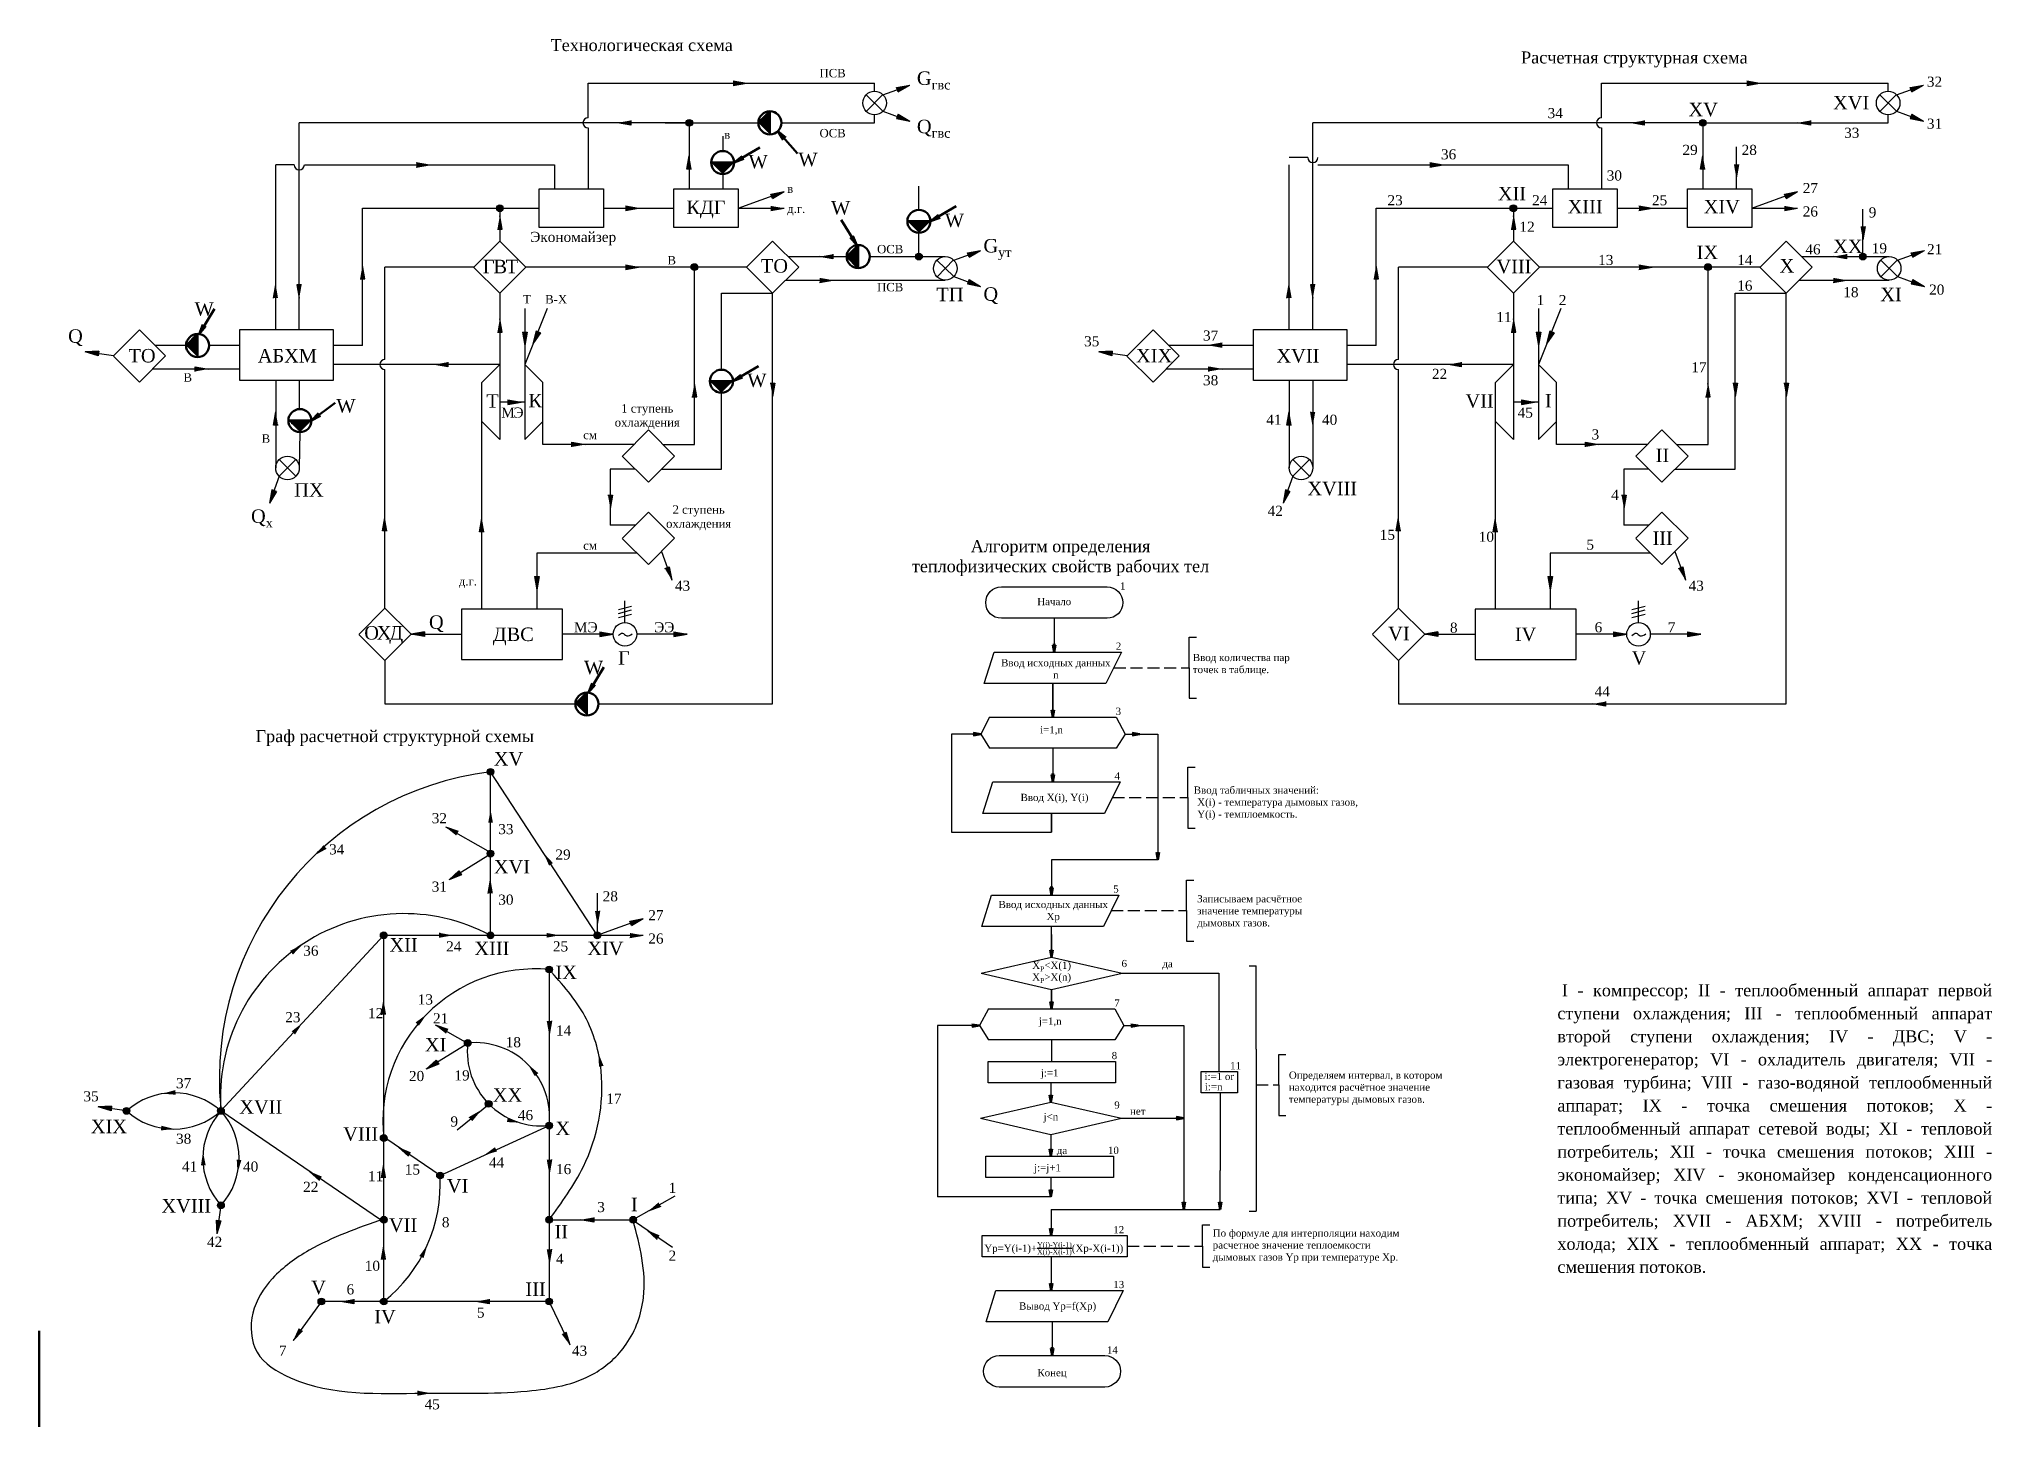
# Model space of a CAD drawing. Extents: x 1596 to 4332, y -1814 to 594.
# Drawn here: x 2235 to 3047, y 5 to 582 of the extents above; entities that cross this region are included whole.
import ezdxf

# ---------------------------------------------------------------- set-up
doc = ezdxf.new("R2010")
doc.units = 0
doc.header["$MEASUREMENT"] = 0
doc.linetypes.add('DASHED', pattern=[7, 5, -2, 0])
for name, color, linetype, lineweight in [('1 Схема структурная', 240, 'Continuous', 50), ('block', 7, 'Continuous', 50), ('линии', 7, 'Continuous', 30), ('Оборудование', 7, 'Continuous', 30), ('Основная', 7, 'Continuous', 50), ('Позиции', 7, 'Continuous', 25)]:
    doc.layers.add(name, color=color, linetype=linetype, lineweight=lineweight)
doc.styles.add('ГОСТ 2.304', font='isocpeur.ttf', dxfattribs={"height": 5})
doc.styles.add('МОЙСКИЙ', font='timesi.ttf')

msp = doc.modelspace()

# ---------------------------------------------------------------- texts
at = {"color": 7, "char_height": 5, "attachment_point": 1, "style": 'МОЙСКИЙ'}
for s, insert, width in [('{\\fTimes New Roman|b0|i0|c204|p18;Технологическая схема}', (2447.53, 582.1), 78.9897), ('{\\fTimes New Roman|b0|i0|c204|p18;Расчетная структурная схема}', (2850.98, 576.94), 94.1277), ('\\pxqc,t28;{\\fTimes New Roman|b0|i0|c204|p18;Алгоритм определения \\Pтеплофизических свойств рабочих тел}', (2559.87, 373.74), 199.2938), ('{\\fTimes New Roman|b0|i0|c204|p18;Граф расчетной структурной схемы}', (2324.87, 294.75), 120.0455), ('\\pxsm1.15,qj;{\\fTimes New Roman|b0|i0|c204|p18; \\fTimes New Roman|b0|i0|c0|p18;\\C256;I\\fTimes New Roman Cyr|b0|i0|c204|p18; - компрессор\\fTimes New Roman|b0|i0|c0|p18;; II\\fTimes New Roman Cyr|b0|i0|c204|p18; - теплообменный аппарат первой ступени охлаждения\\fTimes New Roman|b0|i0|c0|p18;; III - \\fTimes New Roman Cyr|b0|i0|c204|p18;теплообменный аппарат второй ступени охлаждения\\fTimes New Roman|b0|i0|c0|p18;; IV\\fTimes New Roman Cyr|b0|i0|c204|p18; - ДВС\\fTimes New Roman|b0|i0|c0|p18;; V - \\fTimes New Roman Cyr|b0|i0|c204|p18;электрогенератор\\fTimes New Roman|b0|i0|c0|p18;; VI - \\fTimes New Roman Cyr|b0|i0|c204|p18;охладитель двигателя\\fTimes New Roman|b0|i0|c0|p18;; VII - \\fTimes New Roman Cyr|b0|i0|c204|p18;газовая турбина\\fTimes New Roman|b0|i0|c0|p18;; VIII - \\fTimes New Roman Cyr|b0|i0|c204|p18;газо-водяной теплообменный аппарат\\fTimes New Roman|b0|i0|c0|p18;; IX\\fTimes New Roman Cyr|b0|i0|c204|p18; - точка смешения потоков\\fTimes New Roman|b0|i0|c0|p18;; X - \\fTimes New Roman Cyr|b0|i0|c204|p18;теплообменный аппарат сетевой воды\\fTimes New Roman|b0|i0|c0|p18;; XI - \\fTimes New Roman Cyr|b0|i0|c204|p18;тепловой потребитель\\fTimes New Roman|b0|i0|c0|p18;; XII - \\fTimes New Roman Cyr|b0|i0|c204|p18;точка смешения потоков; \\fTimes New Roman|b0|i0|c0|p18;XIII -\\fTimes New Roman Cyr|b0|i0|c204|p18; экономайзер\\fTimes New Roman|b0|i0|c0|p18;; XIV\\fTimes New Roman Cyr|b0|i0|c204|p18; - экономайзер конденсационного типа\\fTimes New Roman|b0|i0|c0|p18;; XV - \\fTimes New Roman Cyr|b0|i0|c204|p18;точка смешения потоков;\\fTimes New Roman|b0|i0|c0|p18; XVI\\fTimes New Roman Cyr|b0|i0|c204|p18; - тепловой потребитель; \\fTimes New Roman|b0|i0|c0|p18;XVII\\fTimes New Roman Cyr|b0|i0|c204|p18; - АБХМ; \\fTimes New Roman|b0|i0|c0|p18;XVIII\\fTimes New Roman Cyr|b0|i0|c204|p18; - потребитель холода; \\fTimes New Roman|b0|i0|c0|p18;XIX\\fTimes New Roman Cyr|b0|i0|c204|p18; - теплообменный аппарат\\fTimes New Roman|b0|i0|c0|p18;; XX - \\fTimes New Roman Cyr|b0|i0|c204|p18;точка смешения потоков.}', (2866.08, 189.08), 180.2267)]:
    msp.add_mtext(s, dxfattribs=dict(at, insert=insert, width=width))
at = {"layer": 'линии', "attachment_point": 1}
for s, heights, insert, char_height in [('{\\fTimes New Roman|b0|i0|c204|p23;ПСВ}', [0], (2559.32, 569.68), 3.5), ('\\A1;{\\fTimes New Roman|b0|i0|c0|p23;G\\fTimes New Roman|b0|i0|c204|p23;\\H0.7x;\\S^ гвс;}', [0], (2599.8, 568.63), 5.6), ('{\\fTimes New Roman|b0|i0|c204|p23;32}', [0], (3019.7, 566.47), 4.2), ('{\\fTimes New Roman|b0|i0|c204|p23;34}', [0], (2862.01, 553.41), 4.2), ('{\\fTimes New Roman|b0|i0|c204|p23; \\fTimes New Roman|b0|i0|c0|p23;XV}', [0], (2918.47, 555.58), 5.6), ('{\\fTimes New Roman|b0|i0|c204|p23; \\fTimes New Roman|b0|i0|c0|p23;XVI}', [0], (2978.58, 558.44), 5.6), ('{\\fTimes New Roman|b0|i0|c204|p23;ОСВ}', [0], (2559.32, 544.73), 3.5), ('\\A1;{\\fTimes New Roman|b0|i0|c0|p23;Q\\fTimes New Roman|b0|i0|c204|p23;\\H0.7x;\\S^ гвс;}', [0], (2599.8, 548.56), 5.6), ('{\\fTimes New Roman|b0|i0|c204|p23;33}', [0], (2985.3, 545.23), 4.2), ('{\\fTimes New Roman|b0|i0|c204|p23;31}', [0], (3019.7, 549.02), 4.2), ('{\\fTimes New Roman|b0|i0|c204|p23;в}', [0], (2519.69, 544.12), 3.5), ('{\\fTimes New Roman|b0|i0|c204|p23;36}', [0], (2817.69, 536.27), 4.2), ('{\\fTimes New Roman|b0|i0|c204|p23;29}', [0], (2918.08, 538.11), 4.2), ('{\\fTimes New Roman|b0|i0|c204|p23;28}', [0], (2942.67, 538.11), 4.2), ('{\\fTimes New Roman|b0|i0|c0|p23;W}', [0], (2529.81, 533.93), 5.6), ('{\\fTimes New Roman|b0|i0|c0|p23;W}', [0], (2550.51, 534.82), 5.6), ('{\\fTimes New Roman|b0|i0|c204|p23;в}', [0], (2545.88, 521.63), 3.5), ('{\\fTimes New Roman|b0|i0|c204|p23; \\fTimes New Roman|b0|i0|c0|p23;XII}', [0], (2839.24, 520.64), 5.6), ('{\\fTimes New Roman|b0|i0|c204|p23;30}', [0], (2886.59, 527.46), 4.2), ('{\\fTimes New Roman|b0|i0|c204|p23;27}', [0], (2968.08, 522.23), 4.2), ('{\\fTimes New Roman|b0|i0|c204|p23; КДГ}', [0], (2501.82, 514.95), 5.6), ('{\\fTimes New Roman|b0|i0|c204|p23;д.г.}', [0], (2545.88, 513.27), 3.5), ('{\\fTimes New Roman|b0|i0|c0|p23;W}', [0], (2564.1, 514.73), 5.6), ('{\\fTimes New Roman|b0|i0|c204|p23;23}', [0], (2795.44, 517.18), 4.2), ('{\\fTimes New Roman|b0|i0|c204|p23;24}', [0], (2855.58, 517.18), 4.2), ('{\\fTimes New Roman|b0|i0|c204|p23; \\fTimes New Roman|b0|i0|c0|p23;XIII}', [0], (2868.22, 515.21), 5.6), ('{\\fTimes New Roman|b0|i0|c204|p23;25}', [0], (2905.41, 517.18), 4.2), ('{\\fTimes New Roman|b0|i0|c204|p23; \\fTimes New Roman|b0|i0|c0|p23;XIV}', [0], (2924.81, 515.21), 5.6), ('{\\fTimes New Roman|b0|i0|c204|p23;26}', [0], (2968.08, 512.51), 4.2), ('{\\fTimes New Roman|b0|i0|c204|p23;9}', [0], (2995.5, 512.12), 4.2), ('{\\fTimes New Roman|b0|i0|c0|p23;W}', [0], (2611.42, 509.51), 5.6), ('{\\fTimes New Roman|b0|i0|c204|p23;12}', [0], (2850.3, 506.17), 4.2), ('{\\fTimes New Roman|b0|i0|c204|p23;Экономайзер}', [0], (2439.06, 501.92), 4.2), ('{\\fTimes New Roman|b0|i0|c204|p23;ОСВ}', [0], (2583.25, 496.5), 3.5), ('\\A1;{\\fTimes New Roman|b0|i0|c0|p23;G\\fTimes New Roman|b0|i0|c204|p23;\\H0.7x;\\S^ ут;}', [0], (2627.46, 498.96), 5.6), ('{\\fTimes New Roman|b0|i0|c0|p23;IX}', [0], (2923.99, 496.19), 5.6), ('{\\fTimes New Roman|b0|i0|c204|p23;46}', [0], (2969.18, 496.76), 4.2), ('{\\fTimes New Roman|b0|i0|c204|p23; \\fTimes New Roman|b0|i0|c0|p23;XX}', [0], (2978.63, 498.68), 5.6), ('{\\fTimes New Roman|b0|i0|c204|p23;19}', [0], (2996.77, 497.21), 4.2), ('{\\fTimes New Roman|b0|i0|c204|p23;21}', [0], (3019.75, 496.82), 4.2), ('{\\fTimes New Roman|b0|i0|c204|p23;\\T0.9;ГВТ}', [0], (2419.35, 490.32), 5.6), ('{\\fTimes New Roman|b0|i0|c204|p23;В}', [0], (2496.11, 491.87), 3.5), ('{\\fTimes New Roman|b0|i0|c204|p23;ТО}', [0], (2534.94, 490.59), 5.6), ('{\\fTimes New Roman|b0|i0|c0|p23;VIII}', [0], (2840.75, 490.32), 5.6), ('{\\fTimes New Roman|b0|i0|c204|p23;13}', [0], (2883.03, 492.34), 4.2), ('{\\fTimes New Roman|b0|i0|c204|p23;14}', [0], (2940.83, 492.34), 4.2), ('{\\fTimes New Roman|b0|i0|c204|p23; \\fTimes New Roman|b0|i0|c0|p23;X}', [0], (2956.34, 490.59), 5.6), ('{\\fTimes New Roman|b0|i0|c204|p23;ПСВ}', [0], (2583.25, 480.7), 3.5), ('{\\fTimes New Roman|b0|i0|c204|p23;16}', [0], (2940.83, 481.69), 4.2), ('{\\fTimes New Roman|b0|i0|c204|p23;20}', [0], (3020.64, 480.02), 4.2), ('{\\fTimes New Roman|b0|i0|c0|p23;W}', [0], (2299.5, 472.62), 5.6), ('{\\fTimes New Roman|b0|i0|c204|p23;Т}', [0], (2436.08, 475.65), 3.5), ('{\\fTimes New Roman|b0|i0|c204|p23;В-Х}', [0], (2445.26, 475.65), 3.5), ('{\\fTimes New Roman|b0|i0|c204|p23; ТП}', [5.6], (2605.79, 478.7), 5.6), ('{\\fTimes New Roman|b0|i0|c0|p23;Q}', [0], (2627.46, 478.89), 5.6), ('{\\fTimes New Roman|b0|i0|c204|p23;1}', [0], (2857.48, 475.65), 4.2), ('{\\fTimes New Roman|b0|i0|c204|p23;2}', [0], (2866.66, 475.65), 4.2), ('{\\fTimes New Roman|b0|i0|c204|p23;18}', [0], (2984.94, 478.96), 4.2), ('{\\fTimes New Roman|b0|i0|c204|p23; \\fTimes New Roman|b0|i0|c0|p23;XI}', [0], (2998.22, 478.7), 5.6), ('{\\fTimes New Roman|b0|i0|c204|p23;11}', [0], (2840.65, 468.59), 4.2), ('{\\fTimes New Roman|b0|i0|c0|p23;Q}', [0], (2246.91, 461.41), 5.6), ('{\\fTimes New Roman|b0|i0|c204|p23;35}', [0], (2669.3, 458.53), 4.2), ('{\\fTimes New Roman|b0|i0|c204|p23;37}', [0], (2718.75, 460.91), 4.2), ('{\\fTimes New Roman|b0|i0|c204|p23;ТО}', [0], (2272.01, 453.24), 5.6), ('{\\fTimes New Roman|b0|i0|c204|p23;АБХМ}', [0], (2325.76, 453.19), 5.6), ('{\\fTimes New Roman|b0|i0|c204|p23; \\fTimes New Roman|b0|i0|c0|p23;XIX}', [0], (2688.79, 453.24), 5.6), ('{\\fTimes New Roman|b0|i0|c204|p23; \\fTimes New Roman|b0|i0|c0|p23;XVII}', [0], (2747.16, 453.19), 5.6), ('{\\fTimes New Roman|b0|i0|c204|p23;17}', [0], (2921.78, 447.74), 4.2), ('{\\fTimes New Roman|b0|i0|c204|p23;В}', [0], (2294.89, 443.15), 3.5), ('{\\fTimes New Roman|b0|i0|c0|p23;W}', [0], (2529.3, 443), 5.6), ('{\\fTimes New Roman|b0|i0|c204|p23;38}', [0], (2718.75, 442.33), 4.2), ('{\\fTimes New Roman|b0|i0|c204|p23;22}', [0], (2813.92, 444.98), 4.2), ('{\\fTimes New Roman|b0|i0|c0|p23;W}', [0], (2358.44, 432.4), 5.6), ('{\\fTimes New Roman|b0|i0|c204|p23;Т}', [0], (2420.79, 434.43), 5.6), ('{\\fTimes New Roman|b0|i0|c204|p23;К}', [0], (2438.29, 434.56), 5.6), ('{\\fTimes New Roman|b0|i0|c0|p23;VII}', [0], (2827.88, 434.43), 5.6), ('{\\fTimes New Roman|b0|i0|c0|p23;I}', [0], (2860.91, 434.5), 5.6), ('{\\fTimes New Roman|b0|i0|c204|p23;\\T0.9;МЭ}', [0], (2426.99, 428.88), 4.2), ('\\pxqc;{\\fTimes New Roman|b0|i0|c204|p23;1 ступень охлаждения}', [0], (2471.59, 430.28), 3.5), ('{\\fTimes New Roman|b0|i0|c204|p23;41}', [0], (2745.03, 425.91), 4.2), ('{\\fTimes New Roman|b0|i0|c204|p23;40}', [0], (2768.22, 425.91), 4.2), ('{\\fTimes New Roman|b0|i0|c204|p23;45}', [0], (2849.56, 428.87), 4.2), ('{\\fTimes New Roman|b0|i0|c204|p23;В}', [0], (2327.39, 417.73), 3.5), ('{\\fTimes New Roman|b0|i0|c204|p23;см}', [0], (2461.06, 419.22), 3.5), ('{\\fTimes New Roman|b0|i0|c0|p23;3}', [0], (2880.3, 419.81), 4.2), ('{\\fTimes New Roman|b0|i0|c0|p23;II}', [0], (2906.94, 411.8), 5.6), ('{\\fTimes New Roman|b0|i0|c204|p23; \\fTimes New Roman|b0|i0|c0|p23;XVIII}', [0], (2760.04, 398), 5.6), ('{\\fTimes New Roman|b0|i0|c204|p23;ПХ}', [0], (2340.93, 397.41), 5.6), ('{\\fTimes New Roman|b0|i0|c204|p23;4}', [0], (2888.45, 394.7), 4.2), ('\\A1;{\\fTimes New Roman|b0|i0|c0|p23;Q\\fTimes New Roman|b0|i0|c204|p23;\\H0.7x;\\S^ х;}', [0], (2322.97, 386.52), 5.6), ('\\pxqc;{\\fTimes New Roman|b0|i0|c204|p23;2 ступень охлаждения}', [0], (2492.95, 388.21), 3.5), ('{\\fTimes New Roman|b0|i0|c204|p23;42}', [0], (2745.62, 388.04), 4.2), ('{\\fTimes New Roman|b0|i0|c204|p23;15}', [0], (2792.2, 378.06), 4.2), ('{\\fTimes New Roman|b0|i0|c204|p23;10}', [0], (2833.4, 377.24), 4.2), ('{\\fTimes New Roman|b0|i0|c204|p23;5}', [0], (2878.13, 373.98), 4.2), ('{\\fTimes New Roman|b0|i0|c0|p23;III}', [0], (2905.62, 377.35), 5.6), ('{\\fTimes New Roman|b0|i0|c204|p23;см}', [0], (2461.06, 373.27), 3.5), ('{\\fTimes New Roman|b0|i0|c204|p23;д.г.}', [0], (2409.37, 358.39), 3.5), ('{\\fTimes New Roman|b0|i0|c204|p23;43}', [0], (2499.21, 356.9), 4.2), ('{\\fTimes New Roman|b0|i0|c204|p23;43}', [0], (2920.62, 356.9), 4.2), ('{\\fTimes New Roman|b0|i0|c0|p23;Q}', [0], (2396.94, 342.47), 5.6), ('{\\fTimes New Roman|b0|i0|c204|p23;\\T0.85;ОХД}', [0], (2370.04, 338.01), 5.6), ('{\\fTimes New Roman|b0|i0|c204|p23;ДВС}', [0], (2423.46, 337.39), 5.6), ('{\\fTimes New Roman|b0|i0|c204|p23;МЭ}', [0], (2457.23, 339.61), 4.2), ('{\\fTimes New Roman|b0|i0|c204|p23;ЭЭ}', [0], (2490.59, 339.61), 4.2), ('{\\fTimes New Roman|b0|i0|c0|p23;VI}', [0], (2795.73, 337.7), 5.6), ('{\\fTimes New Roman|b0|i0|c204|p23;8}', [0], (2821.4, 339.45), 4.2), ('{\\fTimes New Roman|b0|i0|c0|p23;IV}', [0], (2848.38, 337.39), 5.6), ('{\\fTimes New Roman|b0|i0|c204|p23;6}', [0], (2881.57, 339.61), 4.2), ('{\\fTimes New Roman|b0|i0|c204|p23;7}', [0], (2911.99, 339.61), 4.2), ('{\\fTimes New Roman|b0|i0|c204|p23;Г}', [0], (2475.56, 327.57), 5.6), ('{\\fTimes New Roman|b0|i0|c0|p23;V}', [0], (2896.96, 327.57), 5.6), ('{\\fTimes New Roman|b0|i0|c0|p23;W}', [0], (2461.38, 323.56), 5.6), ('{\\fTimes New Roman|b0|i0|c204|p23;44}', [0], (2881.57, 312.93), 4.2), ('{\\fTimes New Roman|b0|i0|c0|p23;XV}', [0], (2423.91, 285.62), 5.6), ('{\\fTimes New Roman|b0|i0|c204|p23;32}', [0], (2398.09, 260.23), 4.2), ('{\\fTimes New Roman|b0|i0|c204|p23;33}', [0], (2425.75, 255.7), 4.2), ('{\\fTimes New Roman|b0|i0|c204|p23;34}', [0], (2355.43, 247.27), 4.2), ('{\\fTimes New Roman|b0|i0|c204|p23;29}', [0], (2449.5, 245.11), 4.2), ('{\\fTimes New Roman|b0|i0|c0|p23;XVI}', [0], (2423.91, 240.74), 5.6), ('{\\fTimes New Roman|b0|i0|c204|p23;31}', [0], (2398.09, 231.78), 4.2), ('{\\fTimes New Roman|b0|i0|c204|p23;28}', [0], (2469.15, 227.75), 4.2), ('{\\fTimes New Roman|b0|i0|c204|p23;30}', [0], (2425.75, 226.36), 4.2), ('{\\fTimes New Roman|b0|i0|c204|p23;27}', [0], (2488.13, 219.91), 4.2), ('{\\fTimes New Roman|b0|i0|c204|p23;36}', [0], (2344.66, 205.14), 4.2), ('{\\fTimes New Roman|b0|i0|c0|p23;XII}', [0], (2380.51, 208.24), 5.6), ('{\\fTimes New Roman|b0|i0|c204|p23;24}', [0], (2404.09, 206.92), 4.2), ('{\\fTimes New Roman|b0|i0|c0|p23;XIII}', [0], (2415.83, 206.79), 5.6), ('{\\fTimes New Roman|b0|i0|c204|p23;25}', [0], (2448.48, 206.92), 4.2), ('{\\fTimes New Roman|b0|i0|c0|p23;XIV}', [0], (2462.75, 206.79), 5.6), ('{\\fTimes New Roman|b0|i0|c204|p23;26}', [0], (2488.13, 210.19), 4.2), ('{\\fTimes New Roman|b0|i0|c0|p23;IX}', [0], (2449.52, 196.84), 5.6), ('{\\fTimes New Roman|b0|i0|c204|p23;12}', [0], (2371.62, 179.15), 4.2), ('{\\fTimes New Roman|b0|i0|c204|p23;13}', [0], (2392.29, 184.87), 4.2), ('{\\fTimes New Roman|b0|i0|c204|p23;23}', [0], (2337.18, 177.49), 4.2), ('{\\fTimes New Roman|b0|i0|c204|p23;21}', [0], (2398.62, 177.01), 4.2), ('{\\fTimes New Roman|b0|i0|c204|p23;14}', [0], (2449.75, 171.94), 4.2), ('{\\fTimes New Roman|b0|i0|c0|p23;XI}', [0], (2395.25, 166.75), 5.6), ('{\\fTimes New Roman|b0|i0|c204|p23;18}', [0], (2428.83, 167.09), 4.2), ('{\\fTimes New Roman|b0|i0|c204|p23;37}', [0], (2291.78, 150.04), 4.2), ('{\\fTimes New Roman|b0|i0|c204|p23;20}', [0], (2388.62, 153.02), 4.2), ('{\\fTimes New Roman|b0|i0|c204|p23;19}', [0], (2407.53, 153.29), 4.2), ('{\\fTimes New Roman|b0|i0|c204|p23;35}', [0], (2253.29, 144.58), 4.2), ('{\\fTimes New Roman|b0|i0|c0|p23;XVII}', [0], (2318.09, 140.87), 5.6), ('{\\fTimes New Roman|b0|i0|c0|p23;XX}', [0], (2423.47, 145.81), 5.6), ('{\\fTimes New Roman|b0|i0|c204|p23;17}', [0], (2470.65, 143.62), 4.2), ('{\\fTimes New Roman|b0|i0|c0|p23;XIX}', [0], (2256.36, 132.75), 5.6), ('{\\fTimes New Roman|b0|i0|c204|p23;9}', [0], (2405.87, 134.12), 4.2), ('{\\fTimes New Roman|b0|i0|c204|p23;46}', [0], (2433.9, 136.76), 4.2), ('{\\fTimes New Roman|b0|i0|c0|p23;X}', [0], (2449.52, 131.94), 5.6), ('{\\fTimes New Roman|b0|i0|c204|p23;38}', [0], (2291.78, 126.95), 4.2), ('{\\fTimes New Roman|b0|i0|c0|p23;VIII}', [0], (2361.27, 129.61), 5.6), ('{\\fTimes New Roman|b0|i0|c204|p23;41}', [0], (2294.22, 115.37), 4.2), ('{\\fTimes New Roman|b0|i0|c204|p23;40}', [0], (2319.64, 115.37), 4.2), ('{\\fTimes New Roman|b0|i0|c204|p23;15}', [0], (2386.89, 114.16), 4.2), ('{\\fTimes New Roman|b0|i0|c204|p23;44}', [0], (2421.86, 117.03), 4.2), ('{\\fTimes New Roman|b0|i0|c204|p23;16}', [0], (2449.75, 114.33), 4.2), ('{\\fTimes New Roman|b0|i0|c204|p23;22}', [0], (2344.63, 106.93), 4.2), ('{\\fTimes New Roman|b0|i0|c204|p23;11}', [0], (2371.62, 111.37), 4.2), ('{\\fTimes New Roman|b0|i0|c0|p23;VI}', [0], (2404.39, 108.05), 5.6), ('{\\fTimes New Roman|b0|i0|c204|p23;1}', [0], (2496.53, 106.52), 4.2), ('{\\fTimes New Roman|b0|i0|c0|p23;XVIII}', [0], (2285.72, 99.73), 5.6), ('{\\fTimes New Roman|b0|i0|c204|p23;3}', [0], (2466.9, 98.54), 4.2), ('{\\fTimes New Roman|b0|i0|c0|p23;I}', [0], (2480.89, 100.29), 5.6), ('{\\fTimes New Roman|b0|i0|c0|p23;VII}', [0], (2380.32, 91.72), 5.6), ('{\\fTimes New Roman|b0|i0|c204|p23;8}', [0], (2402.3, 92.21), 4.2), ('{\\fTimes New Roman|b0|i0|c204|p23;42}', [0], (2304.66, 84.08), 4.2), ('{\\fTimes New Roman|b0|i0|c0|p23;II}', [0], (2449.17, 88.98), 5.6), ('{\\fTimes New Roman|b0|i0|c204|p23;10}', [0], (2370.26, 74.1), 4.2), ('{\\fTimes New Roman|b0|i0|c204|p23;4}', [0], (2449.75, 77.04), 4.2), ('{\\fTimes New Roman|b0|i0|c204|p23;2}', [0], (2496.53, 78.33), 4.2), ('{\\fTimes New Roman|b0|i0|c0|p23;V}', [0], (2348.01, 65.79), 5.6), ('{\\fTimes New Roman|b0|i0|c0|p23;III}', [0], (2437.04, 65.07), 5.6), ('{\\fTimes New Roman|b0|i0|c204|p23;6}', [0], (2362.68, 64.32), 4.2), ('{\\fTimes New Roman|b0|i0|c0|p23;IV}', [0], (2374.21, 53.66), 5.6), ('{\\fTimes New Roman|b0|i0|c204|p23;5}', [0], (2416.88, 54.66), 4.2), ('{\\fTimes New Roman|b0|i0|c204|p23;7}', [0], (2334.55, 38.8), 4.2), ('{\\fTimes New Roman|b0|i0|c204|p23;43}', [0], (2456.38, 38.8), 4.2), ('{\\fTimes New Roman|b0|i0|c204|p23;45}', [0], (2395.12, 16.51), 4.2)]:
    msp.add_mtext_dynamic_manual_height_columns(s, width=32.2158, gutter_width=32.59, heights=heights, dxfattribs=dict(at, insert=insert, char_height=char_height))
at = {"layer": 'Позиции', "char_height": 3, "attachment_point": 5, "style": 'ГОСТ 2.304'}
for s, width, insert in [('{\\fTimes New Roman|b0|i0|c204|p18;Начало}', 20.9174, (2656.89, 348.18)), ('{\\fTimes New Roman|b0|i0|c204|p18;1}', 20.9174, (2685.39, 354.71)), ('{\\fTimes New Roman|b0|i0|c204|p18;2}', 20.9174, (2683.64, 329.65)), ('\\pxql;{\\fTimes New Roman|b0|i0|c204|p18;Ввод количества пар точек в таблице.}', 51.0624, (2740.06, 322)), ('{\\fTimes New Roman|b0|i0|c204|p18;Ввод исходных данных \\Pn}', 51.0624, (2657.56, 320.24)), ('{\\fTimes New Roman|b0|i0|c204|p18;3}', 20.9174, (2683.55, 302.54)), ('\\A1;{\\fTimes New Roman|b0|i0|c204|p18;i=1,n}', 81.4124, (2655.77, 294.52)), ('{\\fTimes New Roman|b0|i0|c204|p18;4}', 20.9174, (2683.1, 275.69)), ('{\\fTimes New Roman|b0|i0|c204|p18;Ввод X(i), Y(i)}', 51.0624, (2657.02, 266.28)), ('{\\fTimes New Roman|b0|i0|c204|p18;Ввод табличных значений: \\P\\pxql;                     X(i) - температура дымовых газов, \\P                     Y(i) - темплоемкость.}', 96.7502, (2740.94, 264.33)), ('{\\fTimes New Roman|b0|i0|c204|p18;5}', 20.9174, (2682.56, 228.68)), ('{\\fTimes New Roman|b0|i0|c204|p18;Ввод исходных данных \\PXp}', 51.0624, (2656.48, 219.27)), ('\\pxql;{\\fTimes New Roman|b0|i0|c204|p18;Записываем расчётное \\Pзначение температуры \\Pдымовых газов.}', 96.7502, (2764.71, 219.18)), ('\\A1;{\\fTimes New Roman|b0|i0|c204|p18;X\\H0.7x;\\S^ P;\\H1.42857x;<X(1)}', 81.4124, (2655.81, 196.46)), ('{\\fTimes New Roman|b0|i0|c204|p18;6}', 20.9174, (2686, 197.68)), ('\\A1;{\\fTimes New Roman|b0|i0|c204|p18;да}', 81.4124, (2704.02, 197.15)), ('\\A1;{\\fTimes New Roman|b0|i0|c204|p18;X\\H0.7x;\\S^ P;\\H1.42857x;>X(n)}', 81.4124, (2655.81, 191.59)), ('{\\fTimes New Roman|b0|i0|c204|p18;7}', 20.9174, (2683.01, 181.28)), ('\\A1;{\\fTimes New Roman|b0|i0|c204|p18;j=1,n}', 81.4124, (2655.23, 173.26)), ('{\\fTimes New Roman|b0|i0|c204|p18;8}', 20.9174, (2681.92, 159.41)), ('{\\fTimes New Roman|b0|i0|c204|p18;11}', 20.9174, (2732.29, 155.2)), ('{\\fTimes New Roman|b0|i0|c204|p18;j:=1}', 81.4124, (2655, 151.74)), ('{\\fTimes New Roman|b0|i0|c204|p18;i:=1 or}', 81.4124, (2725.5, 150.74)), ('{\\fTimes New Roman|b0|i0|c204|p18;i:=n}', 81.4124, (2723.18, 146.43)), ('\\pxql;{\\fTimes New Roman|b0|i0|c204|p18;Определяем интервал, в котором \\Pнаходится расчётное значение\\Pтемпературы дымовых газов.}', 96.7502, (2802.83, 145.78)), ('{\\fTimes New Roman|b0|i0|c204|p18;9}', 20.9174, (2682.98, 138.81)), ('\\A1;{\\fTimes New Roman|b0|i0|c204|p18;j\\H1x;<n}', 81.4124, (2655.51, 133.53)), ('\\A1;{\\fTimes New Roman|b0|i0|c204|p18;нет}', 81.4124, (2691.63, 136.27)), ('{\\fTimes New Roman|b0|i0|c204|p18;j:=j+1}', 81.4124, (2654.09, 112.32)), ('\\A1;{\\fTimes New Roman|b0|i0|c204|p18;да}', 81.4124, (2660.13, 119.5)), ('{\\fTimes New Roman|b0|i0|c204|p18;10}', 20.9174, (2681.5, 119.98)), ('\\A1;{\\fTimes New Roman|b0|i0|c204|p18;Yр=Y(i-1)+\\H0.7x;\\SY(i)-Y(i-1)/X(i)-X(i-1);\\H1.42857x;(Xp-X(i-1))}', 81.4124, (2656.71, 79.32)), ('{\\fTimes New Roman|b0|i0|c204|p18;12}', 20.9174, (2683.73, 87.01)), ('\\pxql;{\\fTimes New Roman|b0|i0|c204|p18;По формуле для интерполяции находим\\Pрасчетное значение теплоемкости \\Pдымовых газов Yp при температуре Xp.}', 96.7502, (2771.19, 80.15)), ('{\\fTimes New Roman|b0|i0|c204|p18;13}', 20.9174, (2683.73, 64.2)), ('{\\fTimes New Roman|b0|i0|c204|p18;Вывод Yp=f(Xp)}', 51.0624, (2658.31, 54.82)), ('{\\fTimes New Roman|b0|i0|c204|p18;14}', 20.9174, (2681.05, 37.01)), ('{\\fTimes New Roman|b0|i0|c204|p18;Конец}', 20.9174, (2655.99, 27.13))]:
    msp.add_mtext_dynamic_manual_height_columns(s, width=width, gutter_width=25, heights=[0], dxfattribs=dict(at, insert=insert))

# ---------------------------------------------------------------- hatches: boundary and pattern name
at = {"layer": '1 Схема структурная'}
h = msp.add_hatch(color=0, dxfattribs=at)
h.dxf.hatch_style = 1
h.paths.add_polyline_path([(2533.87, 547.26), (2538.67, 542.46), (2538.67, 552.05)])
h = msp.add_hatch(color=0, dxfattribs=at)
h.dxf.hatch_style = 1
h.paths.add_polyline_path([(2519.05, 525.94), (2523.85, 530.73), (2514.26, 530.73)])
h = msp.add_hatch(color=0, dxfattribs=at)
h.dxf.hatch_style = 1
h.paths.add_polyline_path([(2600.65, 501.52), (2605.45, 506.31), (2595.86, 506.31)])
h = msp.add_hatch(color=0, dxfattribs=at)
h.dxf.hatch_style = 1
h.paths.add_polyline_path([(2570.63, 491.64), (2575.43, 486.84), (2575.43, 496.43)])
h = msp.add_hatch(color=0, dxfattribs=at)
h.dxf.hatch_style = 1
h.paths.add_polyline_path([(2295.95, 454.68), (2300.74, 449.89), (2300.74, 459.47)])
h = msp.add_hatch(color=0, dxfattribs=at)
h.dxf.hatch_style = 1
h.paths.add_polyline_path([(2518.54, 435.01), (2523.33, 439.8), (2513.74, 439.8)])
h = msp.add_hatch(color=0, dxfattribs=at)
h.dxf.hatch_style = 1
h.paths.add_polyline_path([(2343.3, 418.64), (2348.1, 423.44), (2338.51, 423.44)])
h = msp.add_hatch(color=0, dxfattribs=at)
h.dxf.hatch_style = 1
h.paths.add_polyline_path([(2457.83, 305.62), (2462.62, 300.82), (2462.62, 310.41)])
at = {"layer": 'block'}
h = msp.add_hatch(color=7, dxfattribs=at)
h.dxf.hatch_style = 1
h.paths.add_polyline_path([(2656.35, 330.26), (2656.89, 330.26), (2657.44, 330.26), (2656.89, 327.15)])
h = msp.add_hatch(color=7, dxfattribs=at)
h.dxf.hatch_style = 1
h.paths.add_polyline_path([(2655.81, 303.19), (2656.35, 303.19), (2656.9, 303.19), (2656.35, 300.08)])
h = msp.add_hatch(color=7, dxfattribs=at)
h.dxf.hatch_style = 1
h.paths.add_polyline_path([(2655.81, 303.19), (2656.35, 303.19), (2656.9, 303.19), (2656.35, 300.08)])
h = msp.add_hatch(color=7, dxfattribs=at)
h.dxf.hatch_style = 1
h.paths.add_polyline_path([(2623.24, 293.66), (2623.24, 293.12), (2623.24, 292.57), (2626.34, 293.12)])
h = msp.add_hatch(color=7, dxfattribs=at)
h.dxf.hatch_style = 1
h.paths.add_polyline_path([(2689.24, 293.66), (2689.24, 293.12), (2689.24, 292.57), (2692.35, 293.12)])
h = msp.add_hatch(color=7, dxfattribs=at)
h.dxf.hatch_style = 1
h.paths.add_polyline_path([(2655.81, 276.3), (2656.35, 276.3), (2656.9, 276.3), (2656.35, 273.19)])
h = msp.add_hatch(color=7, dxfattribs=at)
h.dxf.hatch_style = 1
h.paths.add_polyline_path([(2699.44, 243.97), (2699.98, 243.97), (2700.53, 243.97), (2699.98, 240.87)])
h = msp.add_hatch(color=7, dxfattribs=at)
h.dxf.hatch_style = 1
h.paths.add_polyline_path([(2699.44, 243.97), (2699.98, 243.97), (2700.53, 243.97), (2699.98, 240.87)])
h = msp.add_hatch(color=7, dxfattribs=at)
h.dxf.hatch_style = 1
h.paths.add_polyline_path([(2655.26, 229.28), (2655.81, 229.28), (2656.36, 229.28), (2655.81, 226.18)])
h = msp.add_hatch(color=7, dxfattribs=at)
h.dxf.hatch_style = 1
h.paths.add_polyline_path([(2655.26, 203.45), (2655.81, 203.45), (2656.36, 203.45), (2655.81, 200.35)])
h = msp.add_hatch(color=7, dxfattribs=at)
h.dxf.hatch_style = 1
h.paths.add_polyline_path([(2655.26, 181.93), (2655.81, 181.93), (2656.36, 181.93), (2655.81, 178.83)])
h = msp.add_hatch(color=7, dxfattribs=at)
h.dxf.hatch_style = 1
h.paths.add_polyline_path([(2655.26, 181.93), (2655.81, 181.93), (2656.36, 181.93), (2655.81, 178.83)])
h = msp.add_hatch(color=7, dxfattribs=at)
h.dxf.hatch_style = 1
h.paths.add_polyline_path([(2655.26, 181.93), (2655.81, 181.93), (2656.36, 181.93), (2655.81, 178.83)])
h = msp.add_hatch(color=7, dxfattribs=at)
h.dxf.hatch_style = 1
h.paths.add_polyline_path([(2655.26, 181.93), (2655.81, 181.93), (2656.36, 181.93), (2655.81, 178.83)])
h = msp.add_hatch(color=7, dxfattribs=at)
h.dxf.hatch_style = 1
h.paths.add_polyline_path([(2622.7, 172.4), (2622.7, 171.86), (2622.7, 171.31), (2625.8, 171.86)])
h = msp.add_hatch(color=7, dxfattribs=at)
h.dxf.hatch_style = 1
h.paths.add_polyline_path([(2688.7, 172.4), (2688.7, 171.86), (2688.7, 171.31), (2691.81, 171.86)])
h = msp.add_hatch(color=7, dxfattribs=at)
h.dxf.hatch_style = 1
h.paths.add_polyline_path([(2654.97, 143.16), (2655.51, 143.16), (2656.06, 143.16), (2655.51, 140.06)])
h = msp.add_hatch(color=7, dxfattribs=at)
h.dxf.hatch_style = 1
h.paths.add_polyline_path([(2654.97, 143.16), (2655.51, 143.16), (2656.06, 143.16), (2655.51, 140.06)])
h = msp.add_hatch(color=7, dxfattribs=at)
h.dxf.hatch_style = 1
h.paths.add_polyline_path([(2707.63, 133.89), (2707.63, 133.34), (2707.63, 132.8), (2710.73, 133.34)])
h = msp.add_hatch(color=7, dxfattribs=at)
h.dxf.hatch_style = 1
h.paths.add_polyline_path([(2654.97, 120.64), (2655.51, 120.64), (2656.06, 120.64), (2655.51, 117.54)])
h = msp.add_hatch(color=7, dxfattribs=at)
h.dxf.hatch_style = 1
h.paths.add_polyline_path([(2654.97, 120.64), (2655.51, 120.64), (2656.06, 120.64), (2655.51, 117.54)])
h = msp.add_hatch(color=7, dxfattribs=at)
h.dxf.hatch_style = 1
h.paths.add_polyline_path([(2654.87, 103.74), (2655.42, 103.74), (2655.97, 103.74), (2655.42, 100.64)])
h = msp.add_hatch(color=7, dxfattribs=at)
h.dxf.hatch_style = 1
h.paths.add_polyline_path([(2654.87, 103.74), (2655.42, 103.74), (2655.97, 103.74), (2655.42, 100.64)])
h = msp.add_hatch(color=7, dxfattribs=at)
h.dxf.hatch_style = 1
h.paths.add_polyline_path([(2710.19, 98.54), (2710.73, 98.54), (2711.28, 98.54), (2710.73, 95.44)])
h = msp.add_hatch(color=7, dxfattribs=at)
h.dxf.hatch_style = 1
h.paths.add_polyline_path([(2710.19, 98.54), (2710.73, 98.54), (2711.28, 98.54), (2710.73, 95.44)])
h = msp.add_hatch(color=7, dxfattribs=at)
h.dxf.hatch_style = 1
h.paths.add_polyline_path([(2725.33, 98.54), (2725.88, 98.54), (2726.42, 98.54), (2725.88, 95.44)])
h = msp.add_hatch(color=7, dxfattribs=at)
h.dxf.hatch_style = 1
h.paths.add_polyline_path([(2725.33, 98.54), (2725.88, 98.54), (2726.42, 98.54), (2725.88, 95.44)])
h = msp.add_hatch(color=7, dxfattribs=at)
h.dxf.hatch_style = 1
h.paths.add_polyline_path([(2655.13, 87.65), (2655.67, 87.65), (2656.22, 87.65), (2655.67, 84.54)])
h = msp.add_hatch(color=7, dxfattribs=at)
h.dxf.hatch_style = 1
h.paths.add_polyline_path([(2655.13, 87.65), (2655.67, 87.65), (2656.22, 87.65), (2655.67, 84.54)])
h = msp.add_hatch(color=7, dxfattribs=at)
h.dxf.hatch_style = 1
h.paths.add_polyline_path([(2655.13, 64.84), (2655.67, 64.84), (2656.22, 64.84), (2655.67, 61.74)])
h = msp.add_hatch(color=7, dxfattribs=at)
h.dxf.hatch_style = 1
h.paths.add_polyline_path([(2655.13, 64.84), (2655.67, 64.84), (2656.22, 64.84), (2655.67, 61.74)])
h = msp.add_hatch(color=7, dxfattribs=at)
h.dxf.hatch_style = 1
h.paths.add_polyline_path([(2655.44, 37.77), (2655.99, 37.77), (2656.54, 37.77), (2655.99, 34.67)])
at = {"layer": 'линии'}
h = msp.add_hatch(color=256, dxfattribs=at)
h.dxf.hatch_style = 1
h.paths.add_polyline_path([(2523.39, 564.7), (2523.39, 562.75), (2528.9, 563.73)])
h = msp.add_hatch(color=256, dxfattribs=at)
h.dxf.hatch_style = 1
h.paths.add_polyline_path([(2596.88, 562.99), (2591.38, 561.94), (2592.08, 560.12)])
h = msp.add_hatch(color=256, dxfattribs=at)
h.dxf.hatch_style = 1
h.paths.add_polyline_path([(2944.79, 564.7), (2944.79, 562.75), (2950.3, 563.73)])
h = msp.add_hatch(color=256, dxfattribs=at)
h.dxf.hatch_style = 1
h.paths.add_polyline_path([(3018.29, 562.99), (3012.79, 561.94), (3013.48, 560.12)])
h = msp.add_hatch(color=256, dxfattribs=at)
h.dxf.hatch_style = 1
h.paths.add_polyline_path([(2475.3, 547.26), (2480.81, 546.29), (2480.81, 548.23)])
h = msp.add_hatch(color=256, dxfattribs=at)
h.dxf.hatch_style = 1
h.paths.add_polyline_path([(2503.77, 547.26, 1), (2506.57, 547.26, 1)])
h = msp.add_hatch(color=256, dxfattribs=at)
h.dxf.hatch_style = 1
h.paths.add_polyline_path([(2592.08, 550.86), (2591.38, 549.04), (2596.88, 547.99)])
h = msp.add_hatch(color=256, dxfattribs=at)
h.dxf.hatch_style = 1
h.paths.add_polyline_path([(2896.7, 547.26), (2902.22, 546.29), (2902.22, 548.23)])
h = msp.add_hatch(color=256, dxfattribs=at)
h.dxf.hatch_style = 1
h.paths.add_polyline_path([(2925.17, 547.26, 1), (2927.97, 547.26, 1)])
h = msp.add_hatch(color=256, dxfattribs=at)
h.dxf.hatch_style = 1
h.paths.add_polyline_path([(2965.79, 547.26), (2971.3, 546.29), (2971.3, 548.23)])
h = msp.add_hatch(color=256, dxfattribs=at)
h.dxf.hatch_style = 1
h.paths.add_polyline_path([(3013.48, 550.86), (3012.79, 549.04), (3018.29, 547.99)])
h = msp.add_hatch(color=256, dxfattribs=at)
h.dxf.hatch_style = 1
h.paths.add_polyline_path([(2391.64, 530.75), (2391.64, 528.81), (2397.16, 529.78)])
h = msp.add_hatch(color=256, dxfattribs=at)
h.dxf.hatch_style = 1
h.paths.add_polyline_path([(2505.17, 533.52), (2504.19, 528.01), (2506.14, 528.01)])
h = msp.add_hatch(color=256, dxfattribs=at)
h.dxf.hatch_style = 1
h.paths.add_polyline_path([(2813.04, 530.75), (2813.04, 528.81), (2818.56, 529.78)])
h = msp.add_hatch(color=256, dxfattribs=at)
h.dxf.hatch_style = 1
h.paths.add_polyline_path([(2926.57, 533.52), (2925.6, 528.01), (2927.54, 528.01)])
h = msp.add_hatch(color=256, dxfattribs=at)
h.dxf.hatch_style = 1
h.paths.add_polyline_path([(2940.45, 524.44), (2941.43, 529.95), (2939.48, 529.95)])
h = msp.add_hatch(color=256, dxfattribs=at)
h.dxf.hatch_style = 1
h.paths.add_polyline_path([(2424.98, 511.75, 1), (2427.78, 511.75, 1)])
h = msp.add_hatch(color=256, dxfattribs=at)
h.dxf.hatch_style = 1
h.paths.add_polyline_path([(2478.6, 512.72), (2478.6, 510.77), (2484.12, 511.75)])
h = msp.add_hatch(color=256, dxfattribs=at)
h.dxf.hatch_style = 1
h.paths.add_polyline_path([(2544.55, 511.75), (2539.04, 510.77), (2539.04, 512.72)])
h = msp.add_hatch(color=256, dxfattribs=at)
h.dxf.hatch_style = 1
h.paths.add_polyline_path([(2544.55, 518.69), (2539.05, 517.63), (2539.75, 515.82)])
h = msp.add_hatch(color=256, dxfattribs=at)
h.dxf.hatch_style = 1
h.paths.add_polyline_path([(2846.38, 511.75, 1), (2849.18, 511.75, 1)])
h = msp.add_hatch(color=256, dxfattribs=at)
h.dxf.hatch_style = 1
h.paths.add_polyline_path([(2900, 512.72), (2900, 510.77), (2905.52, 511.75)])
h = msp.add_hatch(color=256, dxfattribs=at)
h.dxf.hatch_style = 1
h.paths.add_polyline_path([(2965.96, 511.75), (2960.44, 510.77), (2960.44, 512.72)])
h = msp.add_hatch(color=256, dxfattribs=at)
h.dxf.hatch_style = 1
h.paths.add_polyline_path([(2965.96, 518.69), (2960.46, 517.63), (2961.15, 515.82)])
h = msp.add_hatch(color=256, dxfattribs=at)
h.dxf.hatch_style = 1
h.paths.add_polyline_path([(2426.38, 508.56), (2427.35, 503.04), (2425.41, 503.04)])
h = msp.add_hatch(color=256, dxfattribs=at)
h.dxf.hatch_style = 1
h.paths.add_polyline_path([(2426.38, 508.56), (2427.35, 503.04), (2425.41, 503.04)])
h = msp.add_hatch(color=256, dxfattribs=at)
h.dxf.hatch_style = 1
h.paths.add_polyline_path([(2847.78, 508.56), (2848.76, 503.04), (2846.81, 503.04)])
h = msp.add_hatch(color=256, dxfattribs=at)
h.dxf.hatch_style = 1
h.paths.add_polyline_path([(2847.78, 508.56), (2848.76, 503.04), (2846.81, 503.04)])
h = msp.add_hatch(color=256, dxfattribs=at)
h.dxf.hatch_style = 1
h.paths.add_polyline_path([(2993.07, 498.66), (2994.05, 504.17), (2992.1, 504.17)])
h = msp.add_hatch(color=256, dxfattribs=at)
h.dxf.hatch_style = 1
h.paths.add_polyline_path([(2369.29, 487.94), (2370.27, 482.43), (2368.32, 482.43)])
h = msp.add_hatch(color=256, dxfattribs=at)
h.dxf.hatch_style = 1
h.paths.add_polyline_path([(2369.29, 487.94), (2370.27, 482.43), (2368.32, 482.43)])
h = msp.add_hatch(color=256, dxfattribs=at)
h.dxf.hatch_style = 1
h.paths.add_polyline_path([(2478.6, 488.27), (2478.6, 486.32), (2484.12, 487.3)])
h = msp.add_hatch(color=256, dxfattribs=at)
h.dxf.hatch_style = 1
h.paths.add_polyline_path([(2505.9, 487.3, 1), (2508.7, 487.3, 1)])
h = msp.add_hatch(color=256, dxfattribs=at)
h.dxf.hatch_style = 1
h.paths.add_polyline_path([(2559.35, 491.64), (2564.86, 490.67), (2564.86, 492.61)])
h = msp.add_hatch(color=256, dxfattribs=at)
h.dxf.hatch_style = 1
h.paths.add_polyline_path([(2599.25, 491.64, 1), (2602.05, 491.64, 1)])
h = msp.add_hatch(color=256, dxfattribs=at)
h.dxf.hatch_style = 1
h.paths.add_polyline_path([(2626.29, 494.24), (2620.79, 493.19), (2621.48, 491.37)])
h = msp.add_hatch(color=256, dxfattribs=at)
h.dxf.hatch_style = 1
h.paths.add_polyline_path([(2790.7, 487.94), (2791.67, 482.43), (2789.72, 482.43)])
h = msp.add_hatch(color=256, dxfattribs=at)
h.dxf.hatch_style = 1
h.paths.add_polyline_path([(2790.7, 487.94), (2791.67, 482.43), (2789.72, 482.43)])
h = msp.add_hatch(color=256, dxfattribs=at)
h.dxf.hatch_style = 1
h.paths.add_polyline_path([(2900, 488.27), (2900, 486.32), (2905.52, 487.3)])
h = msp.add_hatch(color=256, dxfattribs=at)
h.dxf.hatch_style = 1
h.paths.add_polyline_path([(2927.3, 487.3, 1), (2930.1, 487.3, 1)])
h = msp.add_hatch(color=256, dxfattribs=at)
h.dxf.hatch_style = 1
h.paths.add_polyline_path([(2980.75, 491.64), (2986.27, 490.67), (2986.27, 492.61)])
h = msp.add_hatch(color=256, dxfattribs=at)
h.dxf.hatch_style = 1
h.paths.add_polyline_path([(2991.67, 491.64, 1), (2994.47, 491.64, 1)])
h = msp.add_hatch(color=256, dxfattribs=at)
h.dxf.hatch_style = 1
h.paths.add_polyline_path([(3018.71, 494.24), (3013.21, 493.19), (3013.9, 491.37)])
h = msp.add_hatch(color=256, dxfattribs=at)
h.dxf.hatch_style = 1
h.paths.add_polyline_path([(2333.23, 479.9), (2332.26, 474.39), (2334.2, 474.39)])
h = msp.add_hatch(color=256, dxfattribs=at)
h.dxf.hatch_style = 1
h.paths.add_polyline_path([(2343.03, 474.39), (2342.06, 479.9), (2344, 479.9)])
h = msp.add_hatch(color=256, dxfattribs=at)
h.dxf.hatch_style = 1
h.paths.add_polyline_path([(2564.86, 481.84), (2559.35, 480.87), (2559.35, 482.81)])
h = msp.add_hatch(color=256, dxfattribs=at)
h.dxf.hatch_style = 1
h.paths.add_polyline_path([(2621.48, 482.11), (2620.79, 480.29), (2626.29, 479.24)])
h = msp.add_hatch(color=256, dxfattribs=at)
h.dxf.hatch_style = 1
h.paths.add_polyline_path([(2754.63, 479.9), (2753.66, 474.39), (2755.6, 474.39)])
h = msp.add_hatch(color=256, dxfattribs=at)
h.dxf.hatch_style = 1
h.paths.add_polyline_path([(2764.43, 474.39), (2763.46, 479.9), (2765.4, 479.9)])
h = msp.add_hatch(color=256, dxfattribs=at)
h.dxf.hatch_style = 1
h.paths.add_polyline_path([(2986.27, 481.84), (2980.75, 480.87), (2980.75, 482.81)])
h = msp.add_hatch(color=256, dxfattribs=at)
h.dxf.hatch_style = 1
h.paths.add_polyline_path([(3013.9, 482.11), (3013.21, 480.29), (3018.71, 479.24)])
h = msp.add_hatch(color=256, dxfattribs=at)
h.dxf.hatch_style = 1
h.paths.add_polyline_path([(2426.38, 465.76), (2427.35, 460.24), (2425.41, 460.24)])
h = msp.add_hatch(color=256, dxfattribs=at)
h.dxf.hatch_style = 1
h.paths.add_polyline_path([(2426.38, 465.76), (2427.35, 460.24), (2425.41, 460.24)])
h = msp.add_hatch(color=256, dxfattribs=at)
h.dxf.hatch_style = 1
h.paths.add_polyline_path([(2847.78, 465.76), (2848.76, 460.24), (2846.81, 460.24)])
h = msp.add_hatch(color=256, dxfattribs=at)
h.dxf.hatch_style = 1
h.paths.add_polyline_path([(2847.78, 465.76), (2848.76, 460.24), (2846.81, 460.24)])
h = msp.add_hatch(color=256, dxfattribs=at)
h.dxf.hatch_style = 1
h.paths.add_polyline_path([(2436.83, 454.73), (2437.8, 460.24), (2435.86, 460.24)])
h = msp.add_hatch(color=256, dxfattribs=at)
h.dxf.hatch_style = 1
h.paths.add_polyline_path([(2436.83, 454.73), (2437.8, 460.24), (2435.86, 460.24)])
h = msp.add_hatch(color=256, dxfattribs=at)
h.dxf.hatch_style = 1
h.paths.add_polyline_path([(2440.16, 455.31), (2443.3, 459.95), (2441.52, 460.74)])
h = msp.add_hatch(color=256, dxfattribs=at)
h.dxf.hatch_style = 1
h.paths.add_polyline_path([(2440.16, 455.31), (2443.3, 459.95), (2441.52, 460.74)])
h = msp.add_hatch(color=256, dxfattribs=at)
h.dxf.hatch_style = 1
h.paths.add_polyline_path([(2721.2, 454.68), (2726.72, 455.65), (2726.72, 453.71)])
h = msp.add_hatch(color=256, dxfattribs=at)
h.dxf.hatch_style = 1
h.paths.add_polyline_path([(2858.23, 454.73), (2859.2, 460.24), (2857.26, 460.24)])
h = msp.add_hatch(color=256, dxfattribs=at)
h.dxf.hatch_style = 1
h.paths.add_polyline_path([(2858.23, 454.73), (2859.2, 460.24), (2857.26, 460.24)])
h = msp.add_hatch(color=256, dxfattribs=at)
h.dxf.hatch_style = 1
h.paths.add_polyline_path([(2861.56, 455.31), (2864.7, 459.95), (2862.93, 460.74)])
h = msp.add_hatch(color=256, dxfattribs=at)
h.dxf.hatch_style = 1
h.paths.add_polyline_path([(2861.56, 455.31), (2864.7, 459.95), (2862.93, 460.74)])
h = msp.add_hatch(color=256, dxfattribs=at)
h.dxf.hatch_style = 1
h.paths.add_polyline_path([(2254.04, 452.04), (2259.38, 450.37), (2259.63, 452.3)])
h = msp.add_hatch(color=256, dxfattribs=at)
h.dxf.hatch_style = 1
h.paths.add_polyline_path([(2399.22, 446.76), (2404.73, 445.79), (2404.73, 447.73)])
h = msp.add_hatch(color=256, dxfattribs=at)
h.dxf.hatch_style = 1
h.paths.add_polyline_path([(2675.44, 452.04), (2680.78, 450.37), (2681.03, 452.3)])
h = msp.add_hatch(color=256, dxfattribs=at)
h.dxf.hatch_style = 1
h.paths.add_polyline_path([(2820.62, 446.76), (2826.14, 445.79), (2826.14, 447.73)])
h = msp.add_hatch(color=256, dxfattribs=at)
h.dxf.hatch_style = 1
h.paths.add_polyline_path([(2305.31, 444.88), (2299.8, 445.85), (2299.8, 443.91)])
h = msp.add_hatch(color=256, dxfattribs=at)
h.dxf.hatch_style = 1
h.paths.add_polyline_path([(2507.27, 438.83), (2508.24, 433.31), (2506.29, 433.31)])
h = msp.add_hatch(color=256, dxfattribs=at)
h.dxf.hatch_style = 1
h.paths.add_polyline_path([(2539.78, 433.52), (2540.75, 439.04), (2538.81, 439.04)])
h = msp.add_hatch(color=256, dxfattribs=at)
h.dxf.hatch_style = 1
h.paths.add_polyline_path([(2726.72, 444.88), (2721.2, 445.85), (2721.2, 443.91)])
h = msp.add_hatch(color=256, dxfattribs=at)
h.dxf.hatch_style = 1
h.paths.add_polyline_path([(2928.67, 438.83), (2929.64, 433.31), (2927.69, 433.31)])
h = msp.add_hatch(color=256, dxfattribs=at)
h.dxf.hatch_style = 1
h.paths.add_polyline_path([(2939.94, 433.52), (2940.91, 439.04), (2938.97, 439.04)])
h = msp.add_hatch(color=256, dxfattribs=at)
h.dxf.hatch_style = 1
h.paths.add_polyline_path([(2961.18, 433.52), (2962.16, 439.04), (2960.21, 439.04)])
h = msp.add_hatch(color=256, dxfattribs=at)
h.dxf.hatch_style = 1
h.paths.add_polyline_path([(2429.71, 432.15), (2429.71, 430.2), (2435.23, 431.17)])
h = msp.add_hatch(color=256, dxfattribs=at)
h.dxf.hatch_style = 1
h.paths.add_polyline_path([(2851.12, 432.15), (2851.12, 430.2), (2856.63, 431.17)])
h = msp.add_hatch(color=256, dxfattribs=at)
h.dxf.hatch_style = 1
h.paths.add_polyline_path([(2333.23, 427.05), (2332.26, 421.54), (2334.2, 421.54)])
h = msp.add_hatch(color=256, dxfattribs=at)
h.dxf.hatch_style = 1
h.paths.add_polyline_path([(2754.63, 427.05), (2753.66, 421.54), (2755.6, 421.54)])
h = msp.add_hatch(color=256, dxfattribs=at)
h.dxf.hatch_style = 1
h.paths.add_polyline_path([(2764.43, 421.54), (2763.46, 427.05), (2765.4, 427.05)])
h = msp.add_hatch(color=256, dxfattribs=at)
h.dxf.hatch_style = 1
h.paths.add_polyline_path([(2461.91, 413.47), (2456.39, 414.44), (2456.39, 412.5)])
h = msp.add_hatch(color=256, dxfattribs=at)
h.dxf.hatch_style = 1
h.paths.add_polyline_path([(2883.31, 413.47), (2877.79, 414.44), (2877.79, 412.5)])
h = msp.add_hatch(color=256, dxfattribs=at)
h.dxf.hatch_style = 1
h.paths.add_polyline_path([(2333.5, 393.9), (2331.68, 394.59), (2330.63, 389.09)])
h = msp.add_hatch(color=256, dxfattribs=at)
h.dxf.hatch_style = 1
h.paths.add_polyline_path([(2472.33, 386.93), (2473.31, 392.44), (2471.36, 392.44)])
h = msp.add_hatch(color=256, dxfattribs=at)
h.dxf.hatch_style = 1
h.paths.add_polyline_path([(2754.9, 393.9), (2753.08, 394.59), (2752.03, 389.09)])
h = msp.add_hatch(color=256, dxfattribs=at)
h.dxf.hatch_style = 1
h.paths.add_polyline_path([(2893.74, 386.93), (2894.71, 392.44), (2892.76, 392.44)])
h = msp.add_hatch(color=256, dxfattribs=at)
h.dxf.hatch_style = 1
h.paths.add_polyline_path([(2378.65, 383.06), (2377.68, 377.55), (2379.62, 377.55)])
h = msp.add_hatch(color=256, dxfattribs=at)
h.dxf.hatch_style = 1
h.paths.add_polyline_path([(2418.95, 382.73), (2417.98, 377.22), (2419.93, 377.22)])
h = msp.add_hatch(color=256, dxfattribs=at)
h.dxf.hatch_style = 1
h.paths.add_polyline_path([(2800.05, 383.06), (2799.08, 377.55), (2801.02, 377.55)])
h = msp.add_hatch(color=256, dxfattribs=at)
h.dxf.hatch_style = 1
h.paths.add_polyline_path([(2840.36, 382.73), (2839.38, 377.22), (2841.33, 377.22)])
h = msp.add_hatch(color=256, dxfattribs=at)
h.dxf.hatch_style = 1
h.paths.add_polyline_path([(2441.72, 353.06), (2442.7, 358.57), (2440.75, 358.57)])
h = msp.add_hatch(color=256, dxfattribs=at)
h.dxf.hatch_style = 1
h.paths.add_polyline_path([(2497.9, 357.16), (2496.79, 362.65), (2494.98, 361.94)])
h = msp.add_hatch(color=256, dxfattribs=at)
h.dxf.hatch_style = 1
h.paths.add_polyline_path([(2863.12, 353.06), (2864.1, 358.57), (2862.15, 358.57)])
h = msp.add_hatch(color=256, dxfattribs=at)
h.dxf.hatch_style = 1
h.paths.add_polyline_path([(2919.3, 357.16), (2918.2, 362.65), (2916.38, 361.94)])
h = msp.add_hatch(color=256, dxfattribs=at)
h.dxf.hatch_style = 1
h.paths.add_polyline_path([(2389.52, 334.59), (2395.04, 333.62), (2395.04, 335.56)])
h = msp.add_hatch(color=256, dxfattribs=at)
h.dxf.hatch_style = 1
h.paths.add_polyline_path([(2468.01, 335.56), (2468.01, 333.62), (2473.52, 334.59)])
h = msp.add_hatch(color=256, dxfattribs=at)
h.dxf.hatch_style = 1
h.paths.add_polyline_path([(2498.81, 335.56), (2498.81, 333.62), (2504.32, 334.59)])
h = msp.add_hatch(color=256, dxfattribs=at)
h.dxf.hatch_style = 1
h.paths.add_polyline_path([(2810.92, 334.59), (2816.44, 333.62), (2816.44, 335.56)])
h = msp.add_hatch(color=256, dxfattribs=at)
h.dxf.hatch_style = 1
h.paths.add_polyline_path([(2889.41, 335.56), (2889.41, 333.62), (2894.92, 334.59)])
h = msp.add_hatch(color=256, dxfattribs=at)
h.dxf.hatch_style = 1
h.paths.add_polyline_path([(2920.21, 335.56), (2920.21, 333.62), (2925.72, 334.59)])
h = msp.add_hatch(color=256, dxfattribs=at)
h.dxf.hatch_style = 1
h.paths.add_polyline_path([(2880.62, 305.62), (2886.13, 304.65), (2886.13, 306.59)])
h = msp.add_hatch(color=256, dxfattribs=at)
h.dxf.hatch_style = 1
h.paths.add_polyline_path([(2421.14, 277.39, 1), (2423.94, 277.39, 1)])
h = msp.add_hatch(color=256, dxfattribs=at)
h.dxf.hatch_style = 1
h.paths.add_polyline_path([(2422.56, 261.71), (2421.58, 256.2), (2423.53, 256.2)])
h = msp.add_hatch(color=256, dxfattribs=at)
h.dxf.hatch_style = 1
h.paths.add_polyline_path([(2403.91, 254.42), (2408.29, 250.92), (2409.22, 252.63)])
h = msp.add_hatch(color=256, dxfattribs=at)
h.dxf.hatch_style = 1
h.paths.add_polyline_path([(2349.44, 242.71), (2354.36, 245.39), (2353.14, 246.91)])
h = msp.add_hatch(color=256, dxfattribs=at)
h.dxf.hatch_style = 1
h.paths.add_polyline_path([(2421.14, 243.41, 1), (2423.94, 243.41, 1)])
h = msp.add_hatch(color=256, dxfattribs=at)
h.dxf.hatch_style = 1
h.paths.add_polyline_path([(2405.31, 232.46), (2410.47, 234.63), (2409.42, 236.27)])
h = msp.add_hatch(color=256, dxfattribs=at)
h.dxf.hatch_style = 1
h.paths.add_polyline_path([(2444.67, 243.56), (2446.86, 238.41), (2448.49, 239.46)])
h = msp.add_hatch(color=256, dxfattribs=at)
h.dxf.hatch_style = 1
h.paths.add_polyline_path([(2422.56, 232.38), (2421.58, 226.86), (2423.53, 226.86)])
h = msp.add_hatch(color=256, dxfattribs=at)
h.dxf.hatch_style = 1
h.paths.add_polyline_path([(2466.94, 214.08), (2467.91, 219.59), (2465.96, 219.59)])
h = msp.add_hatch(color=256, dxfattribs=at)
h.dxf.hatch_style = 1
h.paths.add_polyline_path([(2486.01, 216.37), (2480.51, 215.31), (2481.2, 213.49)])
h = msp.add_hatch(color=256, dxfattribs=at)
h.dxf.hatch_style = 1
h.paths.add_polyline_path([(2344.24, 205.48), (2339.22, 202.99), (2340.37, 201.43)])
h = msp.add_hatch(color=256, dxfattribs=at)
h.dxf.hatch_style = 1
h.paths.add_polyline_path([(2376.74, 209.42, 1), (2379.54, 209.42, 1)])
h = msp.add_hatch(color=256, dxfattribs=at)
h.dxf.hatch_style = 1
h.paths.add_polyline_path([(2406.93, 209.42), (2401.42, 210.4), (2401.42, 208.45)])
h = msp.add_hatch(color=256, dxfattribs=at)
h.dxf.hatch_style = 1
h.paths.add_polyline_path([(2421.14, 209.42, 1), (2423.94, 209.42, 1)])
h = msp.add_hatch(color=256, dxfattribs=at)
h.dxf.hatch_style = 1
h.paths.add_polyline_path([(2451.33, 209.42), (2445.81, 210.4), (2445.81, 208.45)])
h = msp.add_hatch(color=256, dxfattribs=at)
h.dxf.hatch_style = 1
h.paths.add_polyline_path([(2465.54, 209.42, 1), (2468.34, 209.42, 1)])
h = msp.add_hatch(color=256, dxfattribs=at)
h.dxf.hatch_style = 1
h.paths.add_polyline_path([(2486.01, 209.42), (2480.49, 208.45), (2480.49, 210.4)])
h = msp.add_hatch(color=256, dxfattribs=at)
h.dxf.hatch_style = 1
h.paths.add_polyline_path([(2445.49, 195.19, 1), (2448.29, 195.19, 1)])
h = msp.add_hatch(color=256, dxfattribs=at)
h.dxf.hatch_style = 1
h.paths.add_polyline_path([(2378.16, 181.89), (2377.19, 176.37), (2379.13, 176.37)])
h = msp.add_hatch(color=256, dxfattribs=at)
h.dxf.hatch_style = 1
h.paths.add_polyline_path([(2344.3, 172.91), (2339.84, 169.53), (2341.26, 168.21)])
h = msp.add_hatch(color=256, dxfattribs=at)
h.dxf.hatch_style = 1
h.paths.add_polyline_path([(2395.88, 176.48), (2391.36, 173.18), (2392.76, 171.84)])
h = msp.add_hatch(color=256, dxfattribs=at)
h.dxf.hatch_style = 1
h.paths.add_polyline_path([(2399.62, 172.03), (2404, 168.54), (2404.93, 170.24)])
h = msp.add_hatch(color=256, dxfattribs=at)
h.dxf.hatch_style = 1
h.paths.add_polyline_path([(2446.88, 168.29), (2447.85, 173.81), (2445.9, 173.81)])
h = msp.add_hatch(color=256, dxfattribs=at)
h.dxf.hatch_style = 1
h.paths.add_polyline_path([(2411.67, 164.65, 1), (2414.47, 164.65, 1)])
h = msp.add_hatch(color=256, dxfattribs=at)
h.dxf.hatch_style = 1
h.paths.add_polyline_path([(2395.84, 153.71), (2401.01, 155.87), (2399.95, 157.51)])
h = msp.add_hatch(color=256, dxfattribs=at)
h.dxf.hatch_style = 1
h.paths.add_polyline_path([(2438.13, 155.72), (2440.93, 150.87), (2442.42, 152.13)])
h = msp.add_hatch(color=256, dxfattribs=at)
h.dxf.hatch_style = 1
h.paths.add_polyline_path([(2467.41, 160.32), (2467.62, 154.73), (2469.52, 155.14)])
h = msp.add_hatch(color=256, dxfattribs=at)
h.dxf.hatch_style = 1
h.paths.add_polyline_path([(2259.43, 138.1), (2264.77, 136.42), (2265.02, 138.35)])
h = msp.add_hatch(color=256, dxfattribs=at)
h.dxf.hatch_style = 1
h.paths.add_polyline_path([(2286.09, 143.57), (2291.68, 143.15), (2291.49, 145.08)])
h = msp.add_hatch(color=256, dxfattribs=at)
h.dxf.hatch_style = 1
h.paths.add_polyline_path([(2420.35, 139.37, 1), (2423.15, 139.37, 1)])
h = msp.add_hatch(color=256, dxfattribs=at)
h.dxf.hatch_style = 1
h.paths.add_polyline_path([(2269.81, 136.39, 1), (2272.61, 136.39, 1)])
h = msp.add_hatch(color=256, dxfattribs=at)
h.dxf.hatch_style = 1
h.paths.add_polyline_path([(2291.11, 128.88), (2285.68, 130.25), (2285.53, 128.31)])
h = msp.add_hatch(color=256, dxfattribs=at)
h.dxf.hatch_style = 1
h.paths.add_polyline_path([(2309.06, 136.39, 1), (2311.86, 136.39, 1)])
h = msp.add_hatch(color=256, dxfattribs=at)
h.dxf.hatch_style = 1
h.paths.add_polyline_path([(2418.51, 136.48), (2413.68, 133.64), (2414.95, 132.16)])
h = msp.add_hatch(color=256, dxfattribs=at)
h.dxf.hatch_style = 1
h.paths.add_polyline_path([(2434.92, 131.5), (2429.32, 131.78), (2429.76, 133.68)])
h = msp.add_hatch(color=256, dxfattribs=at)
h.dxf.hatch_style = 1
h.paths.add_polyline_path([(2445.49, 130.3, 1), (2448.29, 130.3, 1)])
h = msp.add_hatch(color=256, dxfattribs=at)
h.dxf.hatch_style = 1
h.paths.add_polyline_path([(2376.74, 125.13, 1), (2379.54, 125.13, 1)])
h = msp.add_hatch(color=256, dxfattribs=at)
h.dxf.hatch_style = 1
h.paths.add_polyline_path([(2303.01, 119.34), (2302.16, 113.8), (2304.1, 113.84)])
h = msp.add_hatch(color=256, dxfattribs=at)
h.dxf.hatch_style = 1
h.paths.add_polyline_path([(2317.35, 110.59), (2318.95, 115.95), (2317.02, 116.18)])
h = msp.add_hatch(color=256, dxfattribs=at)
h.dxf.hatch_style = 1
h.paths.add_polyline_path([(2378.16, 114.1), (2377.19, 108.58), (2379.13, 108.58)])
h = msp.add_hatch(color=256, dxfattribs=at)
h.dxf.hatch_style = 1
h.paths.add_polyline_path([(2384.33, 121.33), (2388.43, 117.53), (2389.49, 119.16)])
h = msp.add_hatch(color=256, dxfattribs=at)
h.dxf.hatch_style = 1
h.paths.add_polyline_path([(2419.84, 117.99), (2425.21, 119.57), (2424.35, 121.31)])
h = msp.add_hatch(color=256, dxfattribs=at)
h.dxf.hatch_style = 1
h.paths.add_polyline_path([(2446.88, 110.69), (2447.85, 116.2), (2445.9, 116.2)])
h = msp.add_hatch(color=256, dxfattribs=at)
h.dxf.hatch_style = 1
h.paths.add_polyline_path([(2347.28, 111.26), (2351.38, 107.45), (2352.44, 109.09)])
h = msp.add_hatch(color=256, dxfattribs=at)
h.dxf.hatch_style = 1
h.paths.add_polyline_path([(2400.15, 109.58, 1), (2402.95, 109.58, 1)])
h = msp.add_hatch(color=256, dxfattribs=at)
h.dxf.hatch_style = 1
h.paths.add_polyline_path([(2311.86, 97.14, 1), (2309.06, 97.14, 1)])
h = msp.add_hatch(color=256, dxfattribs=at)
h.dxf.hatch_style = 1
h.paths.add_polyline_path([(2488.12, 94.7), (2493.35, 96.69), (2492.36, 98.36)])
h = msp.add_hatch(color=256, dxfattribs=at)
h.dxf.hatch_style = 1
h.paths.add_polyline_path([(2308.76, 85.36), (2310.43, 90.7), (2308.5, 90.95)])
h = msp.add_hatch(color=256, dxfattribs=at)
h.dxf.hatch_style = 1
h.paths.add_polyline_path([(2376.74, 91.15, 1), (2379.54, 91.15, 1)])
h = msp.add_hatch(color=256, dxfattribs=at)
h.dxf.hatch_style = 1
h.paths.add_polyline_path([(2445.49, 91.15, 1), (2448.29, 91.15, 1)])
h = msp.add_hatch(color=256, dxfattribs=at)
h.dxf.hatch_style = 1
h.paths.add_polyline_path([(2459.95, 91.15), (2465.46, 90.17), (2465.46, 92.12)])
h = msp.add_hatch(color=256, dxfattribs=at)
h.dxf.hatch_style = 1
h.paths.add_polyline_path([(2480.43, 91.15, 1), (2483.23, 91.15, 1)])
h = msp.add_hatch(color=256, dxfattribs=at)
h.dxf.hatch_style = 1
h.paths.add_polyline_path([(2487.68, 86.82), (2491.79, 83.01), (2492.85, 84.65)])
h = msp.add_hatch(color=256, dxfattribs=at)
h.dxf.hatch_style = 1
h.paths.add_polyline_path([(2378.16, 80.12), (2377.19, 74.6), (2379.13, 74.6)])
h = msp.add_hatch(color=256, dxfattribs=at)
h.dxf.hatch_style = 1
h.paths.add_polyline_path([(2396.28, 80.6), (2392.95, 76.1), (2394.69, 75.23)])
h = msp.add_hatch(color=256, dxfattribs=at)
h.dxf.hatch_style = 1
h.paths.add_polyline_path([(2446.88, 73.4), (2447.85, 78.91), (2445.9, 78.91)])
h = msp.add_hatch(color=256, dxfattribs=at)
h.dxf.hatch_style = 1
h.paths.add_polyline_path([(2350.81, 57.17, 1), (2353.61, 57.17, 1)])
h = msp.add_hatch(color=256, dxfattribs=at)
h.dxf.hatch_style = 1
h.paths.add_polyline_path([(2360.17, 57.17), (2365.68, 56.19), (2365.68, 58.14)])
h = msp.add_hatch(color=256, dxfattribs=at)
h.dxf.hatch_style = 1
h.paths.add_polyline_path([(2376.74, 57.17, 1), (2379.54, 57.17, 1)])
h = msp.add_hatch(color=256, dxfattribs=at)
h.dxf.hatch_style = 1
h.paths.add_polyline_path([(2416.44, 57.17), (2421.95, 56.19), (2421.95, 58.14)])
h = msp.add_hatch(color=256, dxfattribs=at)
h.dxf.hatch_style = 1
h.paths.add_polyline_path([(2445.49, 57.17, 1), (2448.29, 57.17, 1)])
h = msp.add_hatch(color=256, dxfattribs=at)
h.dxf.hatch_style = 1
h.paths.add_polyline_path([(2340.49, 40.98), (2344.41, 44.99), (2342.8, 46.08)])
h = msp.add_hatch(color=256, dxfattribs=at)
h.dxf.hatch_style = 1
h.paths.add_polyline_path([(2455.49, 39.13), (2453.85, 44.49), (2452.12, 43.6)])
h = msp.add_hatch(color=256, dxfattribs=at)
h.dxf.hatch_style = 1
h.paths.add_polyline_path([(2397.97, 19.02), (2392.45, 19.99), (2392.45, 18.04)])

# ---------------------------------------------------------------- linework, layer by layer
for p, q in [((2656.89, 341.15), (2656.89, 327.15)), ((2713.02, 320.66), (2713.02, 333.34)), ((2713.02, 333.34), (2715.98, 333.34)), ((2713.02, 320.66), (2713.02, 307.98)), ((2656.35, 314.08), (2656.35, 302.48)), ((2656.35, 300.08), (2656.35, 314.08)), ((2656.35, 314.08), (2656.35, 302.48)), ((2713.02, 307.98), (2715.98, 307.98)), ((2626.34, 293.12), (2614.12, 293.12)), ((2614.12, 293.12), (2614.12, 252.36)), ((2622.27, 293.12), (2622.27, 293.12)), ((2686.36, 293.12), (2699.98, 293.12)), ((2699.98, 293.12), (2699.98, 240.87)), ((2656.35, 287.19), (2656.35, 273.02)), ((2656.35, 287.19), (2656.35, 273.19)), ((2712.48, 266.7), (2712.48, 279.38)), ((2712.48, 279.38), (2715.44, 279.38)), ((2655.81, 260.13), (2655.81, 252.36)), ((2655.81, 252.36), (2655.81, 260.13)), ((2655.81, 260.13), (2655.81, 252.36)), ((2712.48, 266.7), (2712.48, 254.02)), ((2614.12, 252.36), (2655.81, 252.36)), ((2712.48, 254.02), (2715.44, 254.02)), ((2699.98, 240.87), (2655.81, 240.87)), ((2655.81, 240.87), (2655.81, 226.18)), ((2711.94, 219.68), (2711.94, 232.36)), ((2711.94, 232.36), (2714.9, 232.36)), ((2711.94, 219.68), (2711.94, 207)), ((2655.81, 209.75), (2655.81, 213.11)), ((2655.81, 209.75), (2655.81, 200.35)), ((2655.81, 200.35), (2655.81, 209.75)), ((2711.94, 207), (2714.9, 207)), ((2737.95, 196.79), (2740.9, 196.79)), ((2740.9, 162.07), (2740.9, 196.79)), ((2655.81, 186.91), (2655.81, 178.83)), ((2655.81, 186.91), (2655.81, 181.22)), ((2655.81, 178.83), (2655.81, 186.91)), ((2655.81, 186.91), (2655.81, 181.22)), ((2685.12, 193.63), (2725.26, 193.63)), ((2725.26, 193.63), (2725.26, 152.74)), ((2625.8, 171.86), (2608.39, 171.86)), ((2608.39, 171.86), (2608.39, 100.64)), ((2625.8, 171.86), (2613.58, 171.86)), ((2613.58, 171.86), (2613.58, 171.86)), ((2625.8, 171.86), (2619.24, 171.86)), ((2685.82, 171.86), (2699.44, 171.86)), ((2699.44, 171.86), (2710.73, 171.86)), ((2710.73, 171.86), (2710.73, 111.7)), ((2655.81, 166.05), (2655.81, 156.96)), ((2655.81, 165.93), (2655.81, 156.96)), ((2655.81, 165.93), (2655.81, 156.96)), ((2740.9, 162.07), (2740.9, 94.78)), ((2750.28, 147.23), (2750.28, 159.91)), ((2750.28, 159.91), (2753.24, 159.91)), ((2655.51, 148.15), (2655.51, 140.06)), ((2750.28, 147.23), (2750.28, 134.55)), ((2725.88, 143.92), (2725.88, 111.7)), ((2684.82, 133.34), (2710.73, 133.34)), ((2750.28, 134.55), (2753.24, 134.55)), ((2655.51, 126.63), (2655.51, 117.54)), ((2655.42, 108.72), (2655.42, 100.64)), ((2710.73, 111.7), (2710.73, 95.44)), ((2725.88, 95.44), (2725.88, 111.7)), ((2655.42, 100.64), (2608.39, 100.64)), ((2655.67, 95.44), (2655.67, 84.54)), ((2655.67, 95.44), (2725.88, 95.44)), ((2737.95, 94.78), (2740.9, 94.78)), ((2718.56, 80.22), (2718.56, 89.01)), ((2718.56, 89.01), (2721.52, 89.01)), ((2655.67, 75.73), (2655.67, 61.74)), ((2718.56, 80.22), (2718.56, 71.44)), ((2718.56, 71.44), (2721.52, 71.44)), ((2655.99, 48.67), (2655.99, 34.67))]:
    msp.add_line(p, q)
at = {"linetype": 'DASHED'}
for p, q in [((2681.61, 320.66), (2713.02, 320.66)), ((2681.07, 266.7), (2712.48, 266.7)), ((2680.53, 219.68), (2711.94, 219.68)), ((2740.9, 147.23), (2750.28, 147.23)), ((2687.15, 80.22), (2718.56, 80.22))]:
    msp.add_line(p, q, dxfattribs=at)
at = {"layer": '1 Схема структурная', "color": 0}
for p, q in [((2533.87, 547.26), (2538.67, 552.05)), ((2538.67, 552.05), (2538.67, 542.46)), ((2523.85, 530.73), (2534.49, 536.98)), ((2542.01, 543.82), (2550.13, 534.52)), ((2542.01, 543.82), (2545.29, 541.1)), ((2542.01, 543.82), (2544.23, 540.18)), ((2514.26, 530.73), (2523.85, 530.73)), ((2523.85, 530.73), (2527.12, 533.45)), ((2523.85, 530.73), (2527.83, 532.24)), ((2605.45, 506.31), (2616.09, 512.57)), ((2574.79, 496.39), (2568.34, 506.92)), ((2595.86, 506.31), (2605.45, 506.31)), ((2605.45, 506.31), (2608.73, 509.03)), ((2605.45, 506.31), (2609.43, 507.82)), ((2570.63, 491.64), (2575.43, 496.43)), ((2574.79, 496.39), (2572.01, 499.62)), ((2574.79, 496.39), (2573.21, 500.34)), ((2575.43, 496.43), (2575.43, 486.84)), ((2575.43, 486.84), (2570.63, 491.64)), ((2301.38, 459.43), (2307.83, 469.96)), ((2301.38, 459.43), (2302.96, 463.39)), ((2295.95, 454.68), (2300.74, 459.47)), ((2300.74, 459.47), (2300.74, 449.89)), ((2301.38, 459.43), (2304.15, 462.66)), ((2513.74, 439.8), (2523.33, 439.8)), ((2523.33, 439.8), (2533.98, 446.06)), ((2523.33, 439.8), (2526.61, 442.52)), ((2523.33, 439.8), (2527.32, 441.31)), ((2348.1, 423.44), (2357.94, 430.88)), ((2338.51, 423.44), (2348.1, 423.44)), ((2348.1, 423.44), (2351.01, 426.54)), ((2348.1, 423.44), (2351.86, 425.43)), ((2463.26, 310.37), (2469.71, 320.9)), ((2457.83, 305.62), (2462.62, 310.41)), ((2462.62, 310.41), (2462.62, 300.82)), ((2463.26, 310.37), (2464.84, 314.33)), ((2463.26, 310.37), (2466.03, 313.6))]:
    msp.add_line(p, q, dxfattribs=at)
for centre in [(2538.67, 547.26), (2519.05, 530.73), (2600.65, 506.31), (2575.43, 491.64), (2300.74, 454.68), (2518.54, 439.8), (2343.3, 423.44), (2462.62, 305.62)]:
    msp.add_circle(centre, 4.79, dxfattribs=at)
at = {"layer": 'block', "color": 7}
for p, q in [((2656.89, 327.15), (2656.35, 330.26)), ((2656.35, 330.26), (2656.89, 330.26)), ((2656.89, 327.15), (2657.44, 330.26)), ((2657.44, 330.26), (2656.89, 330.26)), ((2656.35, 300.08), (2655.81, 303.19)), ((2656.35, 300.08), (2655.81, 303.19)), ((2656.35, 300.08), (2656.9, 303.19)), ((2656.35, 300.08), (2656.9, 303.19)), ((2626.34, 293.12), (2623.24, 293.66)), ((2626.34, 293.12), (2623.24, 292.57)), ((2692.35, 293.12), (2689.24, 293.66)), ((2692.35, 293.12), (2689.24, 292.57)), ((2656.35, 273.19), (2655.81, 276.3)), ((2655.81, 276.3), (2656.35, 276.3)), ((2656.35, 273.19), (2656.9, 276.3)), ((2656.9, 276.3), (2656.35, 276.3)), ((2699.98, 240.87), (2699.44, 243.97)), ((2699.98, 240.87), (2699.44, 243.97)), ((2699.98, 240.87), (2700.53, 243.97)), ((2699.98, 240.87), (2700.53, 243.97)), ((2655.81, 226.18), (2655.26, 229.28)), ((2655.26, 229.28), (2655.81, 229.28)), ((2655.81, 226.18), (2656.36, 229.28)), ((2656.36, 229.28), (2655.81, 229.28)), ((2655.81, 200.35), (2655.26, 203.45)), ((2655.81, 200.35), (2656.36, 203.45)), ((2655.81, 178.83), (2655.26, 181.93)), ((2655.81, 178.83), (2655.26, 181.93)), ((2655.81, 178.83), (2655.26, 181.93)), ((2655.81, 178.83), (2655.26, 181.93)), ((2655.81, 178.83), (2656.36, 181.93)), ((2655.81, 178.83), (2656.36, 181.93)), ((2655.81, 178.83), (2656.36, 181.93)), ((2655.81, 178.83), (2656.36, 181.93)), ((2625.8, 171.86), (2622.7, 172.4)), ((2625.8, 171.86), (2622.7, 171.31)), ((2691.81, 171.86), (2688.7, 172.4)), ((2691.81, 171.86), (2688.7, 171.31)), ((2655.51, 140.06), (2654.97, 143.16)), ((2655.51, 140.06), (2654.97, 143.16)), ((2655.51, 140.06), (2656.06, 143.16)), ((2655.51, 140.06), (2656.06, 143.16)), ((2710.73, 133.34), (2707.63, 133.89)), ((2710.73, 133.34), (2707.63, 132.8)), ((2655.51, 117.54), (2654.97, 120.64)), ((2655.51, 117.54), (2654.97, 120.64)), ((2655.51, 117.54), (2656.06, 120.64)), ((2655.51, 117.54), (2656.06, 120.64)), ((2655.42, 100.64), (2654.87, 103.74)), ((2655.42, 100.64), (2654.87, 103.74)), ((2655.42, 100.64), (2655.97, 103.74)), ((2655.42, 100.64), (2655.97, 103.74)), ((2710.73, 95.44), (2710.19, 98.54)), ((2710.73, 95.44), (2710.19, 98.54)), ((2710.73, 95.44), (2711.28, 98.54)), ((2710.73, 95.44), (2711.28, 98.54)), ((2725.88, 95.44), (2725.33, 98.54)), ((2725.88, 95.44), (2725.33, 98.54)), ((2725.88, 95.44), (2726.42, 98.54)), ((2725.88, 95.44), (2726.42, 98.54)), ((2655.67, 84.54), (2655.13, 87.65)), ((2655.67, 84.54), (2655.13, 87.65)), ((2655.67, 84.54), (2656.22, 87.65)), ((2655.67, 84.54), (2656.22, 87.65)), ((2655.67, 61.74), (2655.13, 64.84)), ((2655.67, 61.74), (2655.13, 64.84)), ((2655.67, 61.74), (2656.22, 64.84)), ((2655.67, 61.74), (2656.22, 64.84)), ((2655.99, 34.67), (2655.44, 37.77)), ((2655.44, 37.77), (2655.99, 37.77)), ((2655.99, 34.67), (2656.54, 37.77)), ((2656.54, 37.77), (2655.99, 37.77))]:
    msp.add_line(p, q, dxfattribs=at)
at = {"layer": 'линии'}
for p, q in [((2463.07, 549.36), (2463.07, 563.73)), ((2463.07, 563.73), (2582.2, 563.73)), ((2523.39, 564.7), (2528.9, 563.73)), ((2523.39, 562.75), (2528.9, 563.73)), ((2582.2, 560.39), (2582.2, 563.73)), ((2585.7, 558.92), (2596.88, 562.99)), ((2591.38, 561.94), (2596.88, 562.99)), ((2592.08, 560.12), (2591.38, 561.94)), ((2592.08, 560.12), (2596.88, 562.99)), ((2884.47, 549.36), (2884.47, 563.73)), ((2884.47, 563.73), (3003.61, 563.73)), ((2944.79, 564.7), (2950.3, 563.73)), ((2944.79, 562.75), (2950.3, 563.73)), ((3003.61, 560.39), (3003.61, 563.73)), ((3007.1, 558.92), (3018.29, 562.99)), ((3012.79, 561.94), (3018.29, 562.99)), ((3013.48, 560.12), (3012.79, 561.94)), ((3013.48, 560.12), (3018.29, 562.99)), ((2343.03, 461.33), (2343.03, 547.26)), ((2505.17, 547.26), (2343.03, 547.26)), ((2463.07, 545.16), (2463.07, 519.79)), ((2480.81, 546.29), (2475.3, 547.26)), ((2480.81, 548.23), (2480.81, 546.29)), ((2495.13, 547.26), (2533.87, 547.26)), ((2505.17, 547.26), (2505.17, 519.79)), ((2543.46, 547.26), (2582.2, 547.26)), ((2582.2, 547.26), (2582.2, 550.59)), ((2585.7, 552.06), (2596.88, 547.99)), ((2592.08, 550.86), (2591.38, 549.04)), ((2591.38, 549.04), (2596.88, 547.99)), ((2592.08, 550.86), (2596.88, 547.99)), ((2764.43, 461.33), (2764.43, 547.26)), ((2926.57, 547.26), (2764.43, 547.26)), ((2884.47, 545.16), (2884.47, 519.79)), ((2902.22, 546.29), (2896.7, 547.26)), ((2902.22, 548.23), (2902.22, 546.29)), ((2926.57, 547.26), (2926.57, 519.79)), ((2927.97, 547.26), (3003.61, 547.26)), ((2971.3, 546.29), (2965.79, 547.26)), ((2971.3, 548.23), (2971.3, 546.29)), ((3003.61, 547.26), (3003.61, 550.59)), ((3007.1, 552.06), (3018.29, 547.99)), ((3013.48, 550.86), (3012.79, 549.04)), ((3012.79, 549.04), (3018.29, 547.99)), ((3013.48, 550.86), (3018.29, 547.99)), ((2519.05, 541.67), (2519.05, 535.52)), ((2940.45, 537.31), (2940.45, 519.79)), ((2333.23, 461.33), (2333.23, 529.78)), ((2340.93, 529.78), (2333.23, 529.78)), ((2345.13, 529.78), (2449.18, 529.78)), ((2391.64, 530.75), (2397.16, 529.78)), ((2391.64, 528.81), (2397.16, 529.78)), ((2449.18, 529.78), (2449.18, 519.79)), ((2504.19, 528.01), (2505.17, 533.52)), ((2506.14, 528.01), (2504.19, 528.01)), ((2762.33, 532.82), (2754.63, 532.82)), ((2754.63, 461.33), (2754.63, 529.78)), ((2766.53, 529.78), (2870.58, 529.78)), ((2813.04, 530.75), (2818.56, 529.78)), ((2813.04, 528.81), (2818.56, 529.78)), ((2870.58, 529.78), (2870.58, 519.79)), ((2925.6, 528.01), (2926.57, 533.52)), ((2927.54, 528.01), (2925.6, 528.01)), ((2941.43, 529.95), (2940.45, 524.44)), ((2519.05, 525.94), (2519.05, 519.79)), ((2600.65, 511.11), (2600.65, 520.99)), ((2369.29, 454.68), (2369.29, 511.75)), ((2369.29, 511.75), (2442.75, 511.75)), ((2426.38, 511.75), (2426.38, 498.12)), ((2469.5, 511.75), (2498.74, 511.75)), ((2478.6, 512.72), (2484.12, 511.75)), ((2478.6, 510.77), (2484.12, 511.75)), ((2525.48, 511.75), (2544.55, 518.69)), ((2525.48, 511.75), (2544.55, 511.75)), ((2539.04, 510.77), (2544.55, 511.75)), ((2539.05, 517.63), (2544.55, 518.69)), ((2539.75, 515.82), (2539.05, 517.63)), ((2539.75, 515.82), (2544.55, 518.69)), ((2790.7, 454.68), (2790.7, 511.75)), ((2790.7, 511.75), (2864.15, 511.75)), ((2847.78, 511.75), (2847.78, 498.12)), ((2890.9, 511.75), (2920.14, 511.75)), ((2900, 512.72), (2905.52, 511.75)), ((2900, 510.77), (2905.52, 511.75)), ((2946.88, 511.75), (2965.96, 518.69)), ((2946.88, 511.75), (2965.96, 511.75)), ((2960.44, 510.77), (2965.96, 511.75)), ((2960.46, 517.63), (2965.96, 518.69)), ((2961.15, 515.82), (2960.46, 517.63)), ((2961.15, 515.82), (2965.96, 518.69)), ((2427.35, 503.04), (2426.38, 508.56)), ((2427.35, 503.04), (2426.38, 508.56)), ((2848.76, 503.04), (2847.78, 508.56)), ((2848.76, 503.04), (2847.78, 508.56)), ((2993.07, 491.64), (2993.07, 511.4)), ((2994.05, 504.17), (2993.07, 498.66)), ((2425.41, 503.04), (2427.35, 503.04)), ((2425.41, 503.04), (2427.35, 503.04)), ((2426.38, 498.12), (2437.25, 487.3)), ((2539.78, 498.12), (2550.65, 487.3)), ((2600.65, 491.64), (2600.65, 501.52)), ((2846.81, 503.04), (2848.76, 503.04)), ((2846.81, 503.04), (2848.76, 503.04)), ((2847.78, 498.12), (2858.66, 487.3)), ((2961.18, 498.12), (2972.06, 487.3)), ((2370.27, 482.43), (2369.29, 487.94)), ((2370.27, 482.43), (2369.29, 487.94)), ((2415.51, 487.21), (2378.65, 487.21)), ((2378.65, 448.86), (2378.65, 487.21)), ((2426.38, 476.38), (2415.51, 487.21)), ((2437.25, 487.3), (2426.38, 476.38)), ((2528.99, 487.3), (2437.25, 487.3)), ((2478.6, 488.27), (2484.12, 487.3)), ((2478.6, 486.32), (2484.12, 487.3)), ((2507.3, 413.47), (2507.3, 487.3)), ((2539.78, 476.38), (2528.91, 487.21)), ((2550.65, 487.3), (2539.78, 476.38)), ((2546.29, 491.64), (2570.63, 491.64)), ((2564.86, 490.67), (2559.35, 491.64)), ((2564.86, 492.61), (2564.86, 490.67)), ((2580.22, 491.64), (2611.61, 491.64)), ((2615.11, 490.17), (2626.29, 494.24)), ((2620.79, 493.19), (2626.29, 494.24)), ((2621.48, 491.37), (2620.79, 493.19)), ((2621.48, 491.37), (2626.29, 494.24)), ((2791.67, 482.43), (2790.7, 487.94)), ((2791.67, 482.43), (2790.7, 487.94)), ((2836.91, 487.21), (2800.05, 487.21)), ((2800.05, 448.86), (2800.05, 487.21)), ((2847.78, 476.38), (2836.91, 487.21)), ((2858.66, 487.3), (2847.78, 476.38)), ((2950.4, 487.3), (2858.66, 487.3)), ((2900, 488.27), (2905.52, 487.3)), ((2900, 486.32), (2905.52, 487.3)), ((2928.7, 413.47), (2928.7, 487.3)), ((2961.18, 476.38), (2950.31, 487.21)), ((2972.06, 487.3), (2961.18, 476.38)), ((2967.7, 491.64), (3004.03, 491.64)), ((2986.27, 490.67), (2980.75, 491.64)), ((2986.27, 492.61), (2986.27, 490.67)), ((3007.53, 490.17), (3018.71, 494.24)), ((3013.21, 493.19), (3018.71, 494.24)), ((3013.9, 491.37), (3013.21, 493.19)), ((3013.9, 491.37), (3018.71, 494.24)), ((2332.26, 474.39), (2333.23, 479.9)), ((2342.06, 479.9), (2343.03, 474.39)), ((2344, 479.9), (2342.06, 479.9)), ((2368.32, 482.43), (2370.27, 482.43)), ((2368.32, 482.43), (2370.27, 482.43)), ((2545.22, 481.84), (2611.61, 481.84)), ((2559.35, 480.87), (2564.86, 481.84)), ((2615.11, 483.31), (2626.29, 479.24)), ((2621.48, 482.11), (2620.79, 480.29)), ((2620.79, 480.29), (2626.29, 479.24)), ((2621.48, 482.11), (2626.29, 479.24)), ((2753.66, 474.39), (2754.63, 479.9)), ((2763.46, 479.9), (2764.43, 474.39)), ((2765.4, 479.9), (2763.46, 479.9)), ((2789.72, 482.43), (2791.67, 482.43)), ((2789.72, 482.43), (2791.67, 482.43)), ((2966.62, 481.84), (3004.03, 481.84)), ((2980.75, 480.87), (2986.27, 481.84)), ((3007.53, 483.31), (3018.71, 479.24)), ((3013.9, 482.11), (3013.21, 480.29)), ((3013.21, 480.29), (3018.71, 479.24)), ((3013.9, 482.11), (3018.71, 479.24)), ((2426.38, 476.38), (2426.38, 446.76)), ((2518.54, 444.6), (2518.54, 476.38)), ((2518.54, 476.38), (2539.78, 476.38)), ((2539.78, 305.62), (2539.78, 476.38)), ((2847.78, 476.38), (2847.78, 446.76)), ((2939.94, 403.22), (2939.94, 476.38)), ((2939.94, 476.38), (2961.18, 476.38)), ((2961.18, 305.62), (2961.18, 476.38)), ((2427.35, 460.24), (2426.38, 465.76)), ((2427.35, 460.24), (2426.38, 465.76)), ((2436.83, 470.03), (2436.83, 446.76)), ((2446.08, 470.03), (2436.83, 446.76)), ((2848.76, 460.24), (2847.78, 465.76)), ((2848.76, 460.24), (2847.78, 465.76)), ((2858.23, 470.03), (2858.23, 446.76)), ((2867.48, 470.03), (2858.23, 446.76)), ((2276.6, 461.17), (2287.47, 450.34)), ((2295.95, 454.68), (2283.11, 454.68)), ((2318.37, 454.68), (2305.54, 454.68)), ((2369.29, 454.68), (2357.14, 454.68)), ((2425.41, 460.24), (2427.35, 460.24)), ((2425.41, 460.24), (2427.35, 460.24)), ((2435.86, 460.24), (2436.83, 454.73)), ((2435.86, 460.24), (2437.8, 460.24)), ((2435.86, 460.24), (2436.83, 454.73)), ((2435.86, 460.24), (2437.8, 460.24)), ((2437.8, 460.24), (2436.83, 454.73)), ((2437.8, 460.24), (2436.83, 454.73)), ((2441.52, 460.74), (2440.16, 455.31)), ((2441.52, 460.74), (2440.16, 455.31)), ((2443.3, 459.95), (2440.16, 455.31)), ((2443.3, 459.95), (2440.16, 455.31)), ((2441.52, 460.74), (2443.3, 459.95)), ((2441.52, 460.74), (2443.3, 459.95)), ((2698, 461.17), (2708.87, 450.34)), ((2739.77, 454.68), (2704.51, 454.68)), ((2726.72, 455.65), (2721.2, 454.68)), ((2790.7, 454.68), (2778.54, 454.68)), ((2846.81, 460.24), (2848.76, 460.24)), ((2846.81, 460.24), (2848.76, 460.24)), ((2857.26, 460.24), (2858.23, 454.73)), ((2857.26, 460.24), (2859.2, 460.24)), ((2857.26, 460.24), (2858.23, 454.73)), ((2857.26, 460.24), (2859.2, 460.24)), ((2859.2, 460.24), (2858.23, 454.73)), ((2859.2, 460.24), (2858.23, 454.73)), ((2862.93, 460.74), (2861.56, 455.31)), ((2862.93, 460.74), (2861.56, 455.31)), ((2864.7, 459.95), (2861.56, 455.31)), ((2864.7, 459.95), (2861.56, 455.31)), ((2862.93, 460.74), (2864.7, 459.95)), ((2862.93, 460.74), (2864.7, 459.95)), ((2259.63, 452.3), (2254.04, 452.04)), ((2265.81, 450.34), (2254.04, 452.04)), ((2259.38, 450.37), (2254.04, 452.04)), ((2259.63, 452.3), (2259.38, 450.37)), ((2276.6, 439.42), (2265.73, 450.25)), ((2287.47, 450.34), (2276.6, 439.42)), ((2426.38, 446.76), (2357.14, 446.76)), ((2404.73, 445.79), (2399.22, 446.76)), ((2404.73, 447.73), (2404.73, 445.79)), ((2418.95, 439.33), (2426.38, 446.76)), ((2426.38, 446.76), (2426.38, 415.59)), ((2444.26, 439.33), (2436.83, 446.76)), ((2436.83, 446.76), (2436.83, 415.59)), ((2681.03, 452.3), (2675.44, 452.04)), ((2687.21, 450.34), (2675.44, 452.04)), ((2680.78, 450.37), (2675.44, 452.04)), ((2681.03, 452.3), (2680.78, 450.37)), ((2698, 439.42), (2687.13, 450.25)), ((2708.87, 450.34), (2698, 439.42)), ((2847.78, 446.76), (2778.54, 446.76)), ((2826.14, 445.79), (2820.62, 446.76)), ((2826.14, 447.73), (2826.14, 445.79)), ((2840.36, 439.33), (2847.78, 446.76)), ((2847.78, 446.76), (2847.78, 415.59)), ((2865.66, 439.33), (2858.23, 446.76)), ((2858.23, 446.76), (2858.23, 415.59)), ((2318.37, 444.88), (2282.04, 444.88)), ((2299.8, 445.85), (2305.31, 444.88)), ((2299.8, 443.91), (2299.8, 445.85)), ((2333.23, 440.11), (2333.23, 403.77)), ((2343.03, 440.11), (2343.03, 428.22)), ((2378.65, 345.42), (2378.65, 444.66)), ((2418.95, 423.02), (2418.95, 439.33)), ((2444.26, 423.02), (2444.26, 439.33)), ((2508.24, 433.31), (2507.27, 438.83)), ((2517.57, 439.04), (2519.51, 439.04)), ((2538.81, 439.04), (2540.75, 439.04)), ((2540.75, 439.04), (2539.78, 433.52)), ((2739.77, 444.88), (2703.44, 444.88)), ((2721.2, 445.85), (2726.72, 444.88)), ((2721.2, 443.91), (2721.2, 445.85)), ((2754.63, 440.11), (2754.63, 403.77)), ((2764.43, 440.11), (2764.43, 403.77)), ((2800.05, 345.42), (2800.05, 444.66)), ((2840.36, 423.02), (2840.36, 439.33)), ((2865.66, 423.02), (2865.66, 439.33)), ((2929.64, 433.31), (2928.67, 438.83)), ((2938.97, 439.04), (2940.91, 439.04)), ((2940.91, 439.04), (2939.94, 433.52)), ((2960.21, 439.04), (2962.16, 439.04)), ((2962.16, 439.04), (2961.18, 433.52)), ((2436.88, 431.17), (2426.38, 431.17)), ((2429.71, 432.15), (2435.23, 431.17)), ((2429.71, 432.15), (2429.71, 430.2)), ((2429.71, 430.2), (2435.23, 431.17)), ((2506.29, 433.31), (2508.24, 433.31)), ((2518.54, 403.22), (2518.54, 435.01)), ((2858.28, 431.17), (2847.78, 431.17)), ((2851.12, 432.15), (2856.63, 431.17)), ((2851.12, 432.15), (2851.12, 430.2)), ((2851.12, 430.2), (2856.63, 431.17)), ((2927.69, 433.31), (2929.64, 433.31)), ((2332.26, 421.54), (2333.23, 427.05)), ((2339.68, 422.19), (2345.2, 423.16)), ((2418.95, 413.47), (2418.95, 423.02)), ((2418.95, 423.02), (2426.38, 415.59)), ((2444.26, 423.02), (2436.83, 415.59)), ((2444.26, 413.47), (2444.26, 423.02)), ((2753.66, 421.54), (2754.63, 427.05)), ((2763.46, 427.05), (2764.43, 421.54)), ((2840.36, 413.47), (2840.36, 423.02)), ((2840.36, 423.02), (2847.78, 415.59)), ((2865.66, 423.02), (2858.23, 415.59)), ((2865.66, 413.47), (2865.66, 423.02)), ((2334.2, 421.54), (2332.26, 421.54)), ((2343.3, 418.64), (2343.03, 403.77)), ((2456.39, 414.44), (2461.91, 413.47)), ((2456.39, 412.5), (2456.39, 414.44)), ((2488.15, 419.55), (2499.02, 408.72)), ((2755.6, 421.54), (2753.66, 421.54)), ((2877.79, 414.44), (2883.31, 413.47)), ((2877.79, 412.5), (2877.79, 414.44)), ((2909.55, 419.55), (2920.42, 408.72)), ((2418.95, 345.09), (2418.95, 413.47)), ((2482.09, 413.47), (2444.26, 413.47)), ((2488.15, 397.81), (2477.28, 408.64)), ((2499.02, 408.72), (2488.15, 397.81)), ((2494.21, 413.47), (2507.3, 413.47)), ((2840.36, 345.09), (2840.36, 413.47)), ((2903.49, 413.47), (2865.66, 413.47)), ((2909.55, 397.81), (2898.68, 408.64)), ((2920.42, 408.72), (2909.55, 397.81)), ((2915.61, 413.47), (2928.7, 413.47)), ((2334.7, 400.28), (2330.63, 389.09)), ((2472.33, 403.22), (2472.33, 379.95)), ((2482.75, 403.22), (2472.33, 403.22)), ((2493.58, 403.26), (2518.54, 403.22)), ((2756.1, 400.28), (2752.03, 389.09)), ((2893.74, 403.22), (2893.74, 379.95)), ((2904.16, 403.22), (2893.74, 403.22)), ((2914.98, 403.26), (2939.94, 403.22)), ((2331.68, 394.59), (2330.63, 389.09)), ((2333.5, 393.9), (2330.63, 389.09)), ((2333.5, 393.9), (2331.68, 394.59)), ((2471.36, 392.44), (2473.31, 392.44)), ((2473.31, 392.44), (2472.33, 386.93)), ((2753.08, 394.59), (2752.03, 389.09)), ((2754.9, 393.9), (2752.03, 389.09)), ((2754.9, 393.9), (2753.08, 394.59)), ((2892.76, 392.44), (2894.71, 392.44)), ((2894.71, 392.44), (2893.74, 386.93)), ((2377.68, 377.55), (2378.65, 383.06)), ((2417.98, 377.22), (2418.95, 382.73)), ((2488.15, 385.36), (2499.02, 374.53)), ((2799.08, 377.55), (2800.05, 383.06)), ((2839.38, 377.22), (2840.36, 382.73)), ((2909.55, 385.36), (2920.42, 374.53)), ((2379.62, 377.55), (2377.68, 377.55)), ((2419.93, 377.22), (2417.98, 377.22)), ((2482.75, 379.95), (2472.33, 379.95)), ((2488.15, 363.62), (2477.28, 374.45)), ((2499.02, 374.53), (2488.15, 363.62)), ((2801.02, 377.55), (2799.08, 377.55)), ((2841.33, 377.22), (2839.38, 377.22)), ((2904.15, 379.95), (2893.74, 379.95)), ((2909.55, 363.62), (2898.68, 374.45)), ((2920.42, 374.53), (2909.55, 363.62)), ((2441.72, 368.36), (2441.72, 345.09)), ((2483.4, 368.36), (2441.72, 368.36)), ((2493.58, 369.07), (2497.9, 357.16)), ((2863.12, 368.36), (2863.12, 345.09)), ((2904.8, 368.36), (2863.12, 368.36)), ((2914.98, 369.07), (2919.3, 357.16)), ((2440.75, 358.57), (2441.72, 353.06)), ((2440.75, 358.57), (2442.7, 358.57)), ((2442.7, 358.57), (2441.72, 353.06)), ((2494.98, 361.94), (2496.79, 362.65)), ((2496.79, 362.65), (2497.9, 357.16)), ((2862.15, 358.57), (2863.12, 353.06)), ((2862.15, 358.57), (2864.1, 358.57)), ((2864.1, 358.57), (2863.12, 353.06)), ((2916.38, 361.94), (2918.2, 362.65)), ((2918.2, 362.65), (2919.3, 357.16)), ((2378.65, 345.42), (2389.52, 334.59)), ((2475.68, 344.85), (2481.17, 346.32)), ((2475.68, 343.23), (2481.17, 344.7)), ((2475.68, 341.53), (2481.17, 343)), ((2478.42, 339.49), (2478.42, 348.46)), ((2800.05, 345.42), (2810.92, 334.59)), ((2897.08, 344.85), (2902.57, 346.32)), ((2897.08, 343.23), (2902.57, 344.7)), ((2897.08, 341.53), (2902.57, 343)), ((2899.82, 339.49), (2899.82, 348.46)), ((2378.65, 323.67), (2367.78, 334.5)), ((2389.52, 334.59), (2378.65, 323.67)), ((2395.04, 335.56), (2389.52, 334.59)), ((2389.52, 334.59), (2410.52, 334.59)), ((2395.04, 333.62), (2389.52, 334.59)), ((2395.04, 335.56), (2395.04, 333.62)), ((2473.52, 334.59), (2452.52, 334.59)), ((2468.01, 335.56), (2473.52, 334.59)), ((2468.01, 335.56), (2468.01, 333.62)), ((2468.01, 333.62), (2473.52, 334.59)), ((2504.32, 334.59), (2483.32, 334.59)), ((2498.81, 335.56), (2504.32, 334.59)), ((2498.81, 335.56), (2498.81, 333.62)), ((2498.81, 333.62), (2504.32, 334.59)), ((2800.05, 323.67), (2789.18, 334.5)), ((2810.92, 334.59), (2800.05, 323.67)), ((2816.44, 335.56), (2810.92, 334.59)), ((2810.92, 334.59), (2831.92, 334.59)), ((2816.44, 333.62), (2810.92, 334.59)), ((2816.44, 335.56), (2816.44, 333.62)), ((2894.92, 334.59), (2873.92, 334.59)), ((2889.41, 335.56), (2894.92, 334.59)), ((2889.41, 335.56), (2889.41, 333.62)), ((2889.41, 333.62), (2894.92, 334.59)), ((2925.72, 334.59), (2904.72, 334.59)), ((2920.21, 335.56), (2925.72, 334.59)), ((2920.21, 335.56), (2920.21, 333.62)), ((2920.21, 333.62), (2925.72, 334.59)), ((2378.65, 323.67), (2378.65, 305.62)), ((2800.05, 323.67), (2800.05, 305.62)), ((2378.65, 305.62), (2457.83, 305.62)), ((2467.42, 305.62), (2539.78, 305.62)), ((2800.05, 305.62), (2961.18, 305.62)), ((2886.13, 304.65), (2880.62, 305.62)), ((2886.13, 306.59), (2886.13, 304.65)), ((2630.05, 300.08), (2626.34, 293.12)), ((2626.34, 293.12), (2630.05, 287.19)), ((2630.05, 300.08), (2656.35, 300.08)), ((2656.35, 300.08), (2682.65, 300.08)), ((2682.65, 300.08), (2686.36, 293.12)), ((2686.36, 293.12), (2682.65, 287.19)), ((2682.65, 287.19), (2630.05, 287.19)), ((2422.54, 243.41), (2422.54, 277.39)), ((2466.94, 209.42), (2422.54, 277.39)), ((2421.58, 244.43), (2403.91, 254.42)), ((2409.22, 252.63), (2403.91, 254.42)), ((2422.54, 243.19), (2405.31, 232.46)), ((2409.42, 236.27), (2405.31, 232.46)), ((2409.42, 236.27), (2410.47, 234.63)), ((2422.54, 209.42), (2422.54, 243.41)), ((2410.47, 234.63), (2405.31, 232.46)), ((2421.58, 226.86), (2422.56, 232.38)), ((2466.94, 226.95), (2466.94, 209.42)), ((2467.91, 219.59), (2466.94, 214.08)), ((2466.94, 209.42), (2486.01, 216.37)), ((2480.51, 215.31), (2486.01, 216.37)), ((2481.2, 213.49), (2480.51, 215.31)), ((2481.2, 213.49), (2486.01, 216.37)), ((2310.46, 136.39), (2378.14, 209.42)), ((2378.14, 125.13), (2378.14, 209.42)), ((2378.14, 209.42), (2422.54, 209.42)), ((2401.42, 208.45), (2401.42, 210.4)), ((2422.54, 209.42), (2466.94, 209.42)), ((2466.94, 209.42), (2486.01, 209.42)), ((2480.49, 208.45), (2486.01, 209.42)), ((2446.89, 195.19), (2446.89, 96.31)), ((2626.5, 193.63), (2655.81, 200.35)), ((2655.81, 200.35), (2685.12, 193.63)), ((2626.5, 193.63), (2655.81, 186.91)), ((2655.81, 186.91), (2685.12, 193.63)), ((2377.19, 176.37), (2378.16, 181.89)), ((2629.51, 178.83), (2625.8, 171.86)), ((2629.51, 178.83), (2655.81, 178.83)), ((2655.81, 178.83), (2682.11, 178.83)), ((2682.11, 178.83), (2685.82, 171.86)), ((2413.07, 164.43), (2399.62, 172.03)), ((2404.93, 170.24), (2399.62, 172.03)), ((2447.85, 173.81), (2446.88, 168.29)), ((2625.8, 171.86), (2629.51, 165.93)), ((2685.82, 171.86), (2682.11, 165.93)), ((2413.07, 164.43), (2395.84, 153.71)), ((2682.11, 165.93), (2629.51, 165.93)), ((2399.95, 157.51), (2395.84, 153.71)), ((2401.01, 155.87), (2395.84, 153.71)), ((2399.95, 157.51), (2401.01, 155.87)), ((2265.02, 138.35), (2259.43, 138.1)), ((2264.77, 136.42), (2259.43, 138.1)), ((2271.21, 136.39), (2259.43, 138.09)), ((2265.02, 138.35), (2264.77, 136.42)), ((2408.66, 128.5), (2423.09, 140.2)), ((2626.2, 133.34), (2655.51, 140.06)), ((2655.51, 140.06), (2684.82, 133.34)), ((2376.74, 91.15), (2310.46, 136.39)), ((2401.55, 109.58), (2446.89, 130.3)), ((2413.68, 133.64), (2418.51, 136.48)), ((2446.89, 130.3), (2446.89, 57.17)), ((2626.2, 133.34), (2655.51, 126.63)), ((2655.51, 126.63), (2684.82, 133.34)), ((2378.14, 91.15), (2378.14, 125.13)), ((2401.55, 109.58), (2379.45, 124.66)), ((2377.19, 108.58), (2378.16, 114.1)), ((2388.43, 117.53), (2384.33, 121.33)), ((2447.85, 116.2), (2446.88, 110.69)), ((2351.38, 107.45), (2347.28, 111.26)), ((2499.17, 100.91), (2482.98, 91.81)), ((2308.5, 90.95), (2308.76, 85.36)), ((2308.5, 90.95), (2310.43, 90.7)), ((2310.46, 97.14), (2308.76, 85.36)), ((2310.43, 90.7), (2308.76, 85.36)), ((2378.14, 57.17), (2378.14, 91.15)), ((2446.89, 91.15), (2483.23, 91.15)), ((2465.46, 90.17), (2459.95, 91.15)), ((2465.46, 92.12), (2465.46, 90.17)), ((2498.15, 79.67), (2482.81, 90.15)), ((2493.35, 96.69), (2488.12, 94.7)), ((2491.79, 83.01), (2487.68, 86.82)), ((2377.19, 74.6), (2378.16, 80.12)), ((2447.85, 78.91), (2446.88, 73.4)), ((2446.89, 57.17), (2352.21, 57.17)), ((2365.68, 56.19), (2360.17, 57.17)), ((2365.68, 58.14), (2365.68, 56.19)), ((2421.95, 56.19), (2416.44, 57.17)), ((2421.95, 58.14), (2421.95, 56.19)), ((2351.37, 56.04), (2340.49, 40.98)), ((2447.48, 55.89), (2455.49, 39.13)), ((2344.41, 44.99), (2340.49, 40.98)), ((2453.85, 44.49), (2455.49, 39.13)), ((2392.45, 18.04), (2392.45, 19.99))]:
    msp.add_line(p, q, dxfattribs=at)
for points in [[(2442.75, 519.79), (2469.5, 519.79), (2469.5, 503.71), (2442.75, 503.71)], [(2498.74, 519.79), (2525.48, 519.79), (2525.48, 503.71), (2498.74, 503.71)], [(2864.15, 519.79), (2890.9, 519.79), (2890.9, 503.71), (2864.15, 503.71)], [(2920.14, 519.79), (2946.88, 519.79), (2946.88, 503.71), (2920.14, 503.71)], [(2318.37, 461.33), (2357.14, 461.33), (2357.14, 440.11), (2318.37, 440.11)], [(2739.77, 461.33), (2778.54, 461.33), (2778.54, 440.11), (2739.77, 440.11)], [(2631.9, 327.15), (2684.8, 327.15), (2678.39, 314.09), (2627.81, 314.08)], [(2631.36, 273.19), (2684.26, 273.19), (2677.85, 260.13), (2627.27, 260.12)], [(2630.82, 226.18), (2683.72, 226.18), (2677.31, 213.12), (2626.73, 213.1)], [(2629.38, 156.96), (2682.41, 156.96), (2682.41, 148.15), (2629.38, 148.15)], [(2717.93, 152.74), (2733.09, 152.74), (2733.09, 143.92), (2717.93, 143.92)], [(2628.47, 117.54), (2681.5, 117.54), (2681.5, 108.72), (2628.47, 108.72)], [(2626.9, 84.54), (2687.15, 84.54), (2687.15, 75.73), (2626.9, 75.73)], [(2632.65, 61.74), (2685.56, 61.74), (2679.14, 48.67), (2628.57, 48.66)]]:
    msp.add_lwpolyline(points, close=True, dxfattribs=at)
for points in [[(2634.93, 354.31), (2678.86, 354.31, -1), (2678.86, 341.25), (2634.93, 341.25, -1)], [(2634.03, 34.67), (2677.95, 34.67, -1), (2677.95, 21.61), (2634.03, 21.61, -1)]]:
    msp.add_lwpolyline(points, format="xyb", close=True, dxfattribs=at)
for centre in [(2505.17, 547.26), (2926.57, 547.26), (2426.38, 511.75), (2847.78, 511.75), (2507.3, 487.3), (2600.65, 491.64), (2928.7, 487.3), (2993.07, 491.64), (2422.54, 277.39), (2422.54, 243.41), (2378.14, 209.42), (2422.54, 209.42), (2466.94, 209.42), (2446.89, 195.19), (2413.07, 164.65), (2421.75, 139.37), (2271.21, 136.39), (2310.46, 136.39), (2446.89, 130.3), (2378.14, 125.13), (2401.55, 109.58), (2310.46, 97.14), (2378.14, 91.15), (2446.89, 91.15), (2481.83, 91.15), (2352.21, 57.17), (2378.14, 57.17), (2446.89, 57.17)]:
    msp.add_circle(centre, 1.4, dxfattribs=at)
for centre, radius, start, end in [((2463.07, 547.26), 2.1, 90, 270), ((2884.47, 547.26), 2.1, 90, 270), ((2343.03, 529.78), 2.1, 180, 0), ((2764.43, 532.82), 2.1, 180, 0), ((2378.65, 446.76), 2.1, 90, 270), ((2800.05, 446.76), 2.1, 90, 270), ((2438.31, 149.85), 128.51, 97.05081, 185.38349), ((2386.55, 142.14), 76.3, 61.85556, 184.32273), ((2441.09, 132.12), 63.34, 84.74523, 186.34329), ((2443.79, 161.07), 30.93, 173.35451, 275.75165), ((2416.17, 133.87), 30.93, 353.35451, 95.75165), ((2290.83, 114.6), 29.33, 47.98483, 132.01517), ((2290.83, 158.18), 29.33, 227.98483, 312.01517), ((2332.25, 116.76), 29.33, 137.98483, 222.01517), ((2288.67, 116.76), 29.33, 317.98483, 42.01517), ((2339.18, 105.99), 62.47, 308.58786, 3.28786)]:
    msp.add_arc(centre, radius, start, end, dxfattribs=at)
for points in [[(2475.69, 334.08), (2477.43, 335.07), (2479.15, 333.99), (2481.44, 334.8)], [(2897.09, 334.08), (2898.83, 335.07), (2900.55, 333.99), (2902.84, 334.8)], [(2446.89, 91.15), (2461.13, 113.24), (2468.53, 153.03), (2461.77, 175.84), (2446.89, 195.19)], [(2377.95, 91.46), (2347.13, 78.44), (2331.93, 66.78), (2323.73, 52.38), (2325.5, 36.15), (2339.31, 25.44), (2394.55, 19.04), (2437.82, 19.91), (2465.85, 27.38), (2478.95, 39.4), (2486.12, 58.86), (2485.45, 75.13), (2481.9, 90.59)]]:
    msp.add_spline(points, degree=3, dxfattribs=at)
at = {"layer": 'Оборудование'}
for p, q in [((2585.7, 552.06), (2578.71, 558.92)), ((2585.64, 558.99), (2578.77, 552)), ((3007.1, 552.06), (3000.11, 558.92)), ((3007.04, 558.99), (3000.17, 552)), ((2415.59, 487.3), (2426.38, 498.12)), ((2528.99, 487.3), (2539.78, 498.12)), ((2837, 487.3), (2847.78, 498.12)), ((2950.4, 487.3), (2961.18, 498.12)), ((2615.11, 483.31), (2608.11, 490.17)), ((2615.04, 490.23), (2608.18, 483.24)), ((3007.53, 483.31), (3000.53, 490.17)), ((3007.46, 490.23), (3000.6, 483.24)), ((2265.81, 450.34), (2276.6, 461.17)), ((2687.21, 450.34), (2698, 461.17)), ((2477.36, 408.72), (2488.15, 419.55)), ((2898.76, 408.72), (2909.55, 419.55)), ((2341.63, 400.34), (2334.63, 407.21)), ((2334.7, 400.28), (2341.56, 407.27)), ((2763.03, 400.34), (2756.03, 407.21)), ((2756.1, 400.28), (2762.96, 407.27)), ((2477.36, 374.53), (2488.15, 385.36)), ((2898.76, 374.53), (2909.55, 385.36)), ((2367.86, 334.59), (2378.65, 345.42)), ((2452.52, 345.09), (2410.52, 345.09)), ((2410.52, 345.09), (2410.52, 324.09)), ((2452.52, 345.09), (2445.52, 345.09)), ((2452.52, 324.09), (2452.52, 345.09)), ((2789.26, 334.59), (2800.05, 345.42)), ((2873.92, 345.09), (2831.92, 345.09)), ((2831.92, 345.09), (2831.92, 324.09)), ((2873.92, 345.09), (2866.92, 345.09)), ((2873.92, 324.09), (2873.92, 345.09)), ((2410.52, 324.09), (2452.52, 324.09)), ((2831.92, 324.09), (2873.92, 324.09))]:
    msp.add_line(p, q, dxfattribs=at)
for centre in [(2582.2, 555.49), (3003.61, 555.49), (2611.61, 486.74), (3004.03, 486.74), (2338.13, 403.77), (2759.53, 403.77), (2478.42, 334.59), (2899.82, 334.59)]:
    msp.add_circle(centre, 4.9, dxfattribs=at)
at = {"layer": 'Основная', "color": 7}
msp.add_line((2234.84, 5), (2234.84, 45), dxfattribs=at)

msp.set_redraw_order([(e.dxf.handle, doc.entitydb.next_handle()) for e in msp.query("TEXT MTEXT ATTDEF DIMENSION ARC_DIMENSION")])  # texts and dimensions are drawn at this point

doc.saveas('drawing.dxf')
